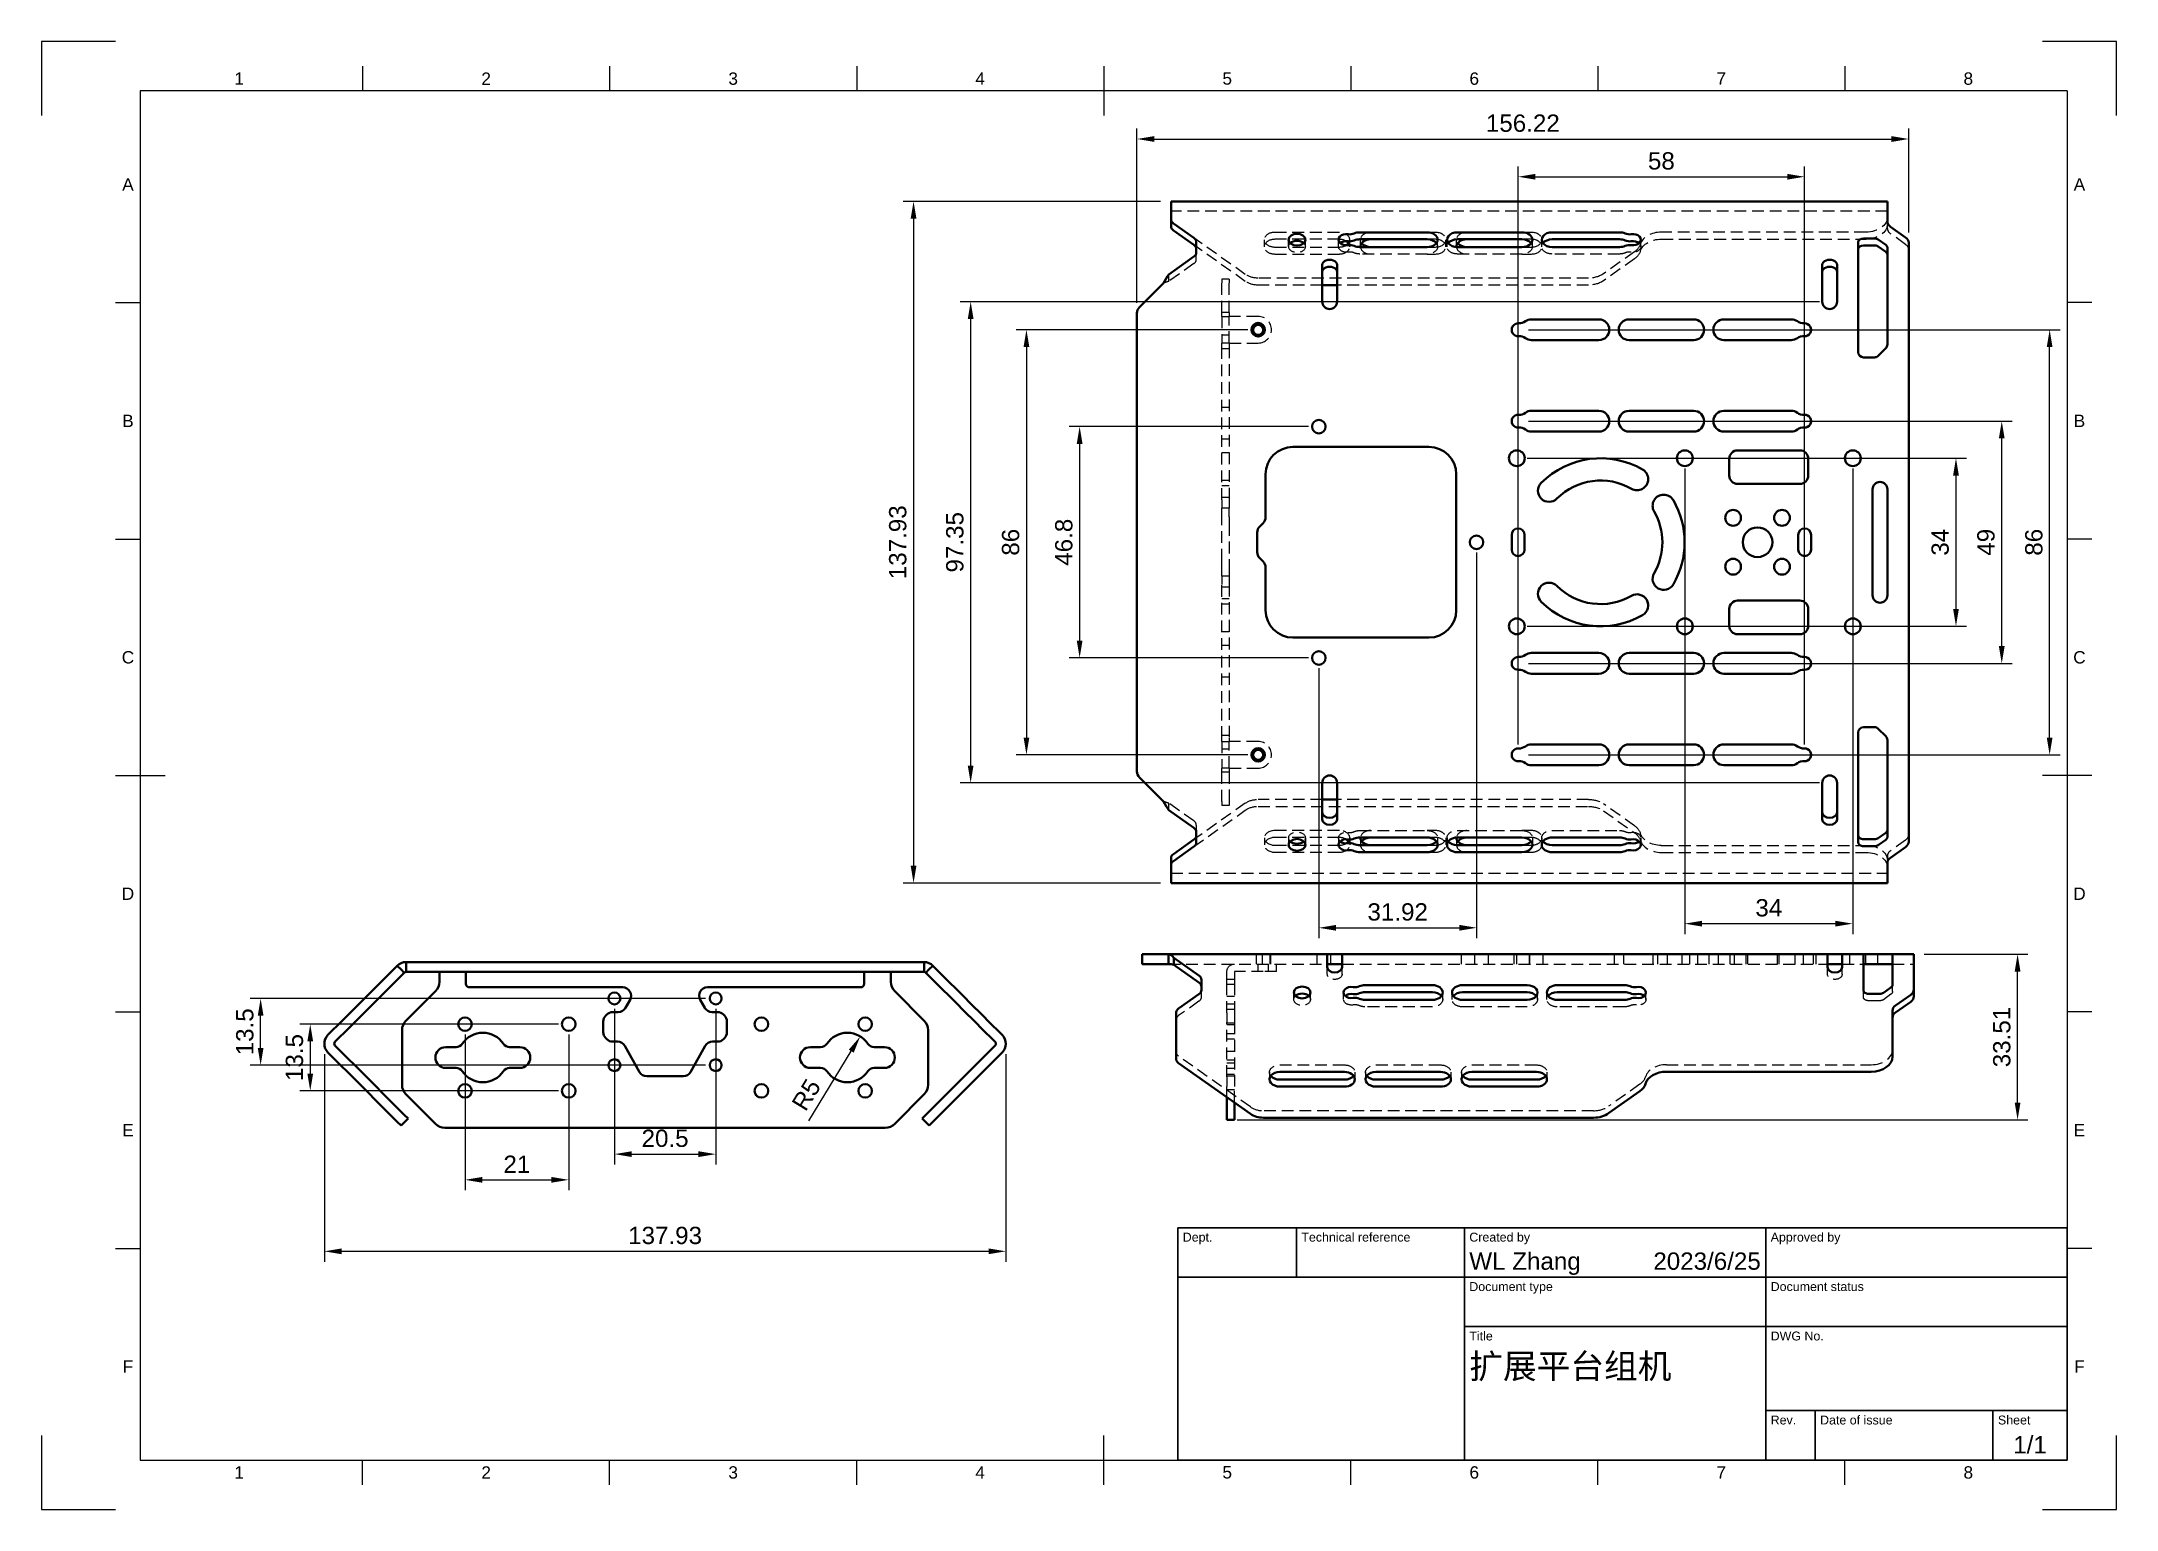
# Model space of a CAD drawing. Header units: millimetres. Extents: x 0 to 420, y 0 to 297.
import ezdxf
from ezdxf.enums import TextEntityAlignment as Align

# ---------------------------------------------------------------- set-up
doc = ezdxf.new("R2010")
doc.units = ezdxf.units.MM
doc.header["$LTSCALE"] = 0.75
doc.linetypes.add('HIDDEN2', pattern=[4.7625, 3.175, -1.5875])
for name, color, linetype, lineweight in [('BORDER', 7, 'Continuous', 25), ('FD_Dimensions', 7, 'Continuous', 25), ('Hidden', 7, 'HIDDEN2', 25), ('TITLEBLOCK', 7, 'Continuous', 35), ('Visible', 7, 'Continuous', 50)]:
    doc.layers.add(name, color=color, linetype=linetype, lineweight=lineweight)
doc.styles.add('FusionTitle', font='arial.ttf')
doc.styles.get("Standard").update_dxf_attribs({"font": 'arial.ttf'})
doc.dimstyles.new('Dim-ISO-25', dxfattribs={"dimtxt": 3.5, "dimasz": 3.5, "dimexe": 2.1, "dimexo": 2.1, "dimgap": 1.4, "dimtad": 1, "dimzin": 12, "dimdsep": 46, "dimtxsty": 'Standard', "dimcen": 0, "dimazin": 3, "dimtp": 0.1, "dimtm": 0.1, "dimtfac": 0.714286, "dimtmove": 0, "dimatfit": 3, "dimfxl": 1, "dimtzin": 12, "dimarcsym": 0})

msp = doc.modelspace()

# ---------------------------------------------------------------- blocks, each defined once
blk = doc.blocks.new('ISO_A3_SHEET')
at = {"layer": 'BORDER'}
for p, q in [((65, 292), (65, 287)), ((115, 292), (115, 287)), ((165, 292), (165, 287)), ((215, 292), (215, 282)), ((265, 292), (265, 287)), ((315, 292), (315, 287)), ((365, 292), (365, 287)), ((410, 287), (20, 287)), ((20, 287), (20, 10)), ((410, 287), (410, 10)), ((15, 244.16666), (20, 244.16666)), ((415, 244.16666), (410, 244.16666)), ((15, 196.33333), (20, 196.33333)), ((415, 196.33333), (410, 196.33333)), ((15, 148.5), (25, 148.5)), ((415, 148.5), (405, 148.5)), ((15, 100.66667), (20, 100.66667)), ((415, 100.66667), (410, 100.66667)), ((15, 52.83334), (20, 52.83334)), ((415, 52.83334), (410, 52.83334)), ((215, 5), (215, 15)), ((20, 10), (410, 10)), ((65, 5), (65, 10)), ((115, 5), (115, 10)), ((165, 5), (165, 10)), ((265, 5), (265, 10)), ((315, 5), (315, 10)), ((365, 5), (365, 10))]:
    blk.add_line(p, q, dxfattribs=at)
at = {"layer": 'Defpoints'}
for p, q in [((15, 297), (0, 297)), ((0, 297), (0, 282)), ((420, 297), (405, 297)), ((420, 282), (420, 297)), ((0, 15), (0, 0)), ((420, 0), (420, 15)), ((0, 0), (15, 0)), ((405, 0), (420, 0))]:
    blk.add_line(p, q, dxfattribs=at)
at = {"layer": 'BORDER', "style": 'FusionTitle'}
for s, p in [('1', (40, 289.5)), ('2', (90, 289.5)), ('3', (140, 289.5)), ('4', (190, 289.5)), ('5', (240, 289.5)), ('6', (290, 289.5)), ('7', (340, 289.5)), ('8', (390, 289.5)), ('A', (17.5, 268.08333)), ('A', (412.5, 268.08333)), ('B', (17.5, 220.25)), ('B', (412.5, 220.25)), ('C', (17.5, 172.41667)), ('C', (412.5, 172.41667)), ('D', (17.5, 124.58334)), ('D', (412.5, 124.58334)), ('E', (17.5, 76.75001)), ('E', (412.5, 76.75001)), ('F', (17.5, 28.91668)), ('F', (412.5, 28.91668)), ('1', (40, 7.5)), ('2', (90, 7.5)), ('3', (140, 7.5)), ('4', (190, 7.5)), ('5', (240, 7.5)), ('6', (290, 7.5)), ('7', (340, 7.5)), ('8', (390, 7.5))]:
    blk.add_text(s, height=2.5, dxfattribs=at).set_placement(p, align=Align.MIDDLE)
blk = doc.blocks.new('ISO_TITLEBLOCK')
at = {"layer": 'TITLEBLOCK'}
for p, q in [((0, 47), (-180, 47)), ((-180, 47), (-180, 0)), ((-156, 37), (-156, 47)), ((-122, 0), (-122, 47)), ((-61, 0), (-61, 47)), ((0, 0), (0, 47)), ((-180, 37), (0, 37)), ((-122, 27), (0, 27)), ((-61, 10), (0, 10)), ((-51, 0), (-51, 10)), ((-15, 0), (-15, 10)), ((-180, 0), (0, 0))]:
    blk.add_line(p, q, dxfattribs=at)
at = {"layer": 'TITLEBLOCK', "style": 'FusionTitle'}
for s, p in [('Dept.', (-179, 46)), ('Technical reference', (-155, 46)), ('Created by', (-121, 46)), ('Approved by', (-60, 46)), ('Document type', (-121, 36)), ('Document status', (-60, 36)), ('Title', (-121, 26)), ('DWG No.', (-60, 26)), ('Rev.', (-60, 9)), ('Date of issue', (-50, 9)), ('Sheet', (-14, 9))]:
    blk.add_text(s, height=1.8, dxfattribs=at).set_placement(p, align=Align.TOP_LEFT)
for tag, height, p in [('DEPT', 3.5, (-179, 42)), ('TECHNICAL_REFERENCE', 3.5, (-155, 42)), ('CREATED_BY', 3.5, (-121, 42)), ('APPROVED_BY', 3.5, (-60, 42)), ('DOCUMENT_TYPE', 3.5, (-121, 32)), ('DOCUMENT_STATUS', 3.5, (-60, 32)), ('TITLE_1', 5, (-121, 21.5)), ('TITLE_2', 5, (-121, 14)), ('TITLE_3', 5, (-121, 6.5)), ('DATE_OF_ISSUE', 3.5, (-50, 5))]:
    blk.add_attdef(tag, text='', height=height, dxfattribs=at).set_placement(p, align=Align.TOP_LEFT)
for tag, p in [('CREATED_DATE', (-62, 42)), ('APPROVED_DATE', (-0.99, 42))]:
    blk.add_attdef(tag, text='', height=3.5, dxfattribs=at).set_placement(p, align=Align.TOP_RIGHT)
for tag, height, p in [('DRAWING_NUMBER', 5, (-30.5, 19.75)), ('REV', 3.5, (-56, 4.85)), ('SHEET', 3.5, (-7.5, 4.85))]:
    blk.add_attdef(tag, text='', height=height, dxfattribs=at).set_placement(p, align=Align.TOP_CENTER)
blk = doc.blocks.new('*D24')
at = {"layer": 'Defpoints', "color": 0, "transparency": 16777216}
for p in [(228.626372, 264.650913), (176.512818, 126.723804), (228.626372, 126.723804)]:
    blk.add_point(p, dxfattribs=at)
at = {"layer": 'FD_Dimensions', "color": 0, "lineweight": -2, "transparency": 16777216}
for p, q in [((226.526372, 264.650913), (174.412818, 264.650913)), ((176.512818, 261.150913), (176.512818, 130.223804)), ((226.526372, 126.723804), (174.412818, 126.723804))]:
    blk.add_line(p, q, dxfattribs=at)
at = {"layer": 'FD_Dimensions', "color": 0, "transparency": 16777216}
for points in [[(175.929485, 261.150913), (177.096152, 261.150913), (176.512818, 264.650913)], [(175.929485, 130.223804), (177.096152, 130.223804), (176.512818, 126.723804)]]:
    blk.add_solid(points, dxfattribs=at)
at = {"layer": 'FD_Dimensions', "color": 0, "transparency": 16777216, "insert": (173.324619, 195.687359), "char_height": 3.5, "attachment_point": 5, "rotation": 90}
blk.add_mtext('137.93', dxfattribs=at)
blk = doc.blocks.new('*D25')
at = {"layer": 'Defpoints', "color": 0, "transparency": 16777216}
for p in [(377.946973, 277.274253), (377.946973, 256.274253), (221.726372, 242.055786)]:
    blk.add_point(p, dxfattribs=at)
at = {"layer": 'FD_Dimensions', "color": 0, "lineweight": -2, "transparency": 16777216}
for p, q in [((221.726372, 244.155786), (221.726372, 279.374253)), ((225.226372, 277.274253), (374.446973, 277.274253)), ((377.946973, 258.374253), (377.946973, 279.374253))]:
    blk.add_line(p, q, dxfattribs=at)
at = {"layer": 'FD_Dimensions', "color": 0, "transparency": 16777216}
for points in [[(225.226372, 277.857587), (225.226372, 276.69092), (221.726372, 277.274253)], [(374.446973, 277.857587), (374.446973, 276.69092), (377.946973, 277.274253)]]:
    blk.add_solid(points, dxfattribs=at)
at = {"layer": 'FD_Dimensions', "color": 0, "transparency": 16777216, "insert": (299.836673, 280.461259), "char_height": 3.5, "attachment_point": 5}
blk.add_mtext('156.22', dxfattribs=at)
blk = doc.blocks.new('*D26')
at = {"layer": 'Defpoints', "color": 0, "transparency": 16777216}
for p in [(356.879305, 269.639539), (298.879305, 152.687359), (356.879305, 152.687359)]:
    blk.add_point(p, dxfattribs=at)
at = {"layer": 'FD_Dimensions', "color": 0, "lineweight": -2, "transparency": 16777216}
for p, q in [((298.879305, 154.787359), (298.879305, 271.739539)), ((302.379305, 269.639539), (353.379305, 269.639539)), ((356.879305, 154.787359), (356.879305, 271.739539))]:
    blk.add_line(p, q, dxfattribs=at)
at = {"layer": 'FD_Dimensions', "color": 0, "transparency": 16777216}
for points in [[(302.379305, 270.222873), (302.379305, 269.056206), (298.879305, 269.639539)], [(353.379305, 270.222873), (353.379305, 269.056206), (356.879305, 269.639539)]]:
    blk.add_solid(points, dxfattribs=at)
at = {"layer": 'FD_Dimensions', "color": 0, "transparency": 16777216, "insert": (327.879305, 272.826545), "char_height": 3.5, "attachment_point": 5}
blk.add_mtext('58', dxfattribs=at)
blk = doc.blocks.new('*D27')
at = {"layer": 'Defpoints', "color": 0, "transparency": 16777216}
for p in [(298.879305, 238.687359), (406.469094, 238.687359), (298.879305, 152.687359)]:
    blk.add_point(p, dxfattribs=at)
at = {"layer": 'FD_Dimensions', "color": 0, "lineweight": -2, "transparency": 16777216}
for p, q in [((300.979305, 238.687359), (408.569094, 238.687359)), ((406.469094, 156.187359), (406.469094, 235.187359)), ((300.979305, 152.687359), (408.569094, 152.687359))]:
    blk.add_line(p, q, dxfattribs=at)
at = {"layer": 'FD_Dimensions', "color": 0, "transparency": 16777216}
for points in [[(405.885761, 235.187359), (407.052428, 235.187359), (406.469094, 238.687359)], [(405.885761, 156.187359), (407.052428, 156.187359), (406.469094, 152.687359)]]:
    blk.add_solid(points, dxfattribs=at)
at = {"layer": 'FD_Dimensions', "color": 0, "transparency": 16777216, "insert": (403.282089, 195.687359), "char_height": 3.5, "attachment_point": 5, "rotation": 90}
blk.add_mtext('86', dxfattribs=at)
blk = doc.blocks.new('*D28')
at = {"layer": 'Defpoints', "color": 0, "transparency": 16777216}
for p in [(298.879305, 220.187359), (396.773877, 220.187359), (298.879305, 171.187359)]:
    blk.add_point(p, dxfattribs=at)
at = {"layer": 'FD_Dimensions', "color": 0, "lineweight": -2, "transparency": 16777216}
for p, q in [((300.979305, 220.187359), (398.873877, 220.187359)), ((396.773877, 174.687359), (396.773877, 216.687359)), ((300.979305, 171.187359), (398.873877, 171.187359))]:
    blk.add_line(p, q, dxfattribs=at)
at = {"layer": 'FD_Dimensions', "color": 0, "transparency": 16777216}
for points in [[(396.190543, 216.687359), (397.35721, 216.687359), (396.773877, 220.187359)], [(396.190543, 174.687359), (397.35721, 174.687359), (396.773877, 171.187359)]]:
    blk.add_solid(points, dxfattribs=at)
at = {"layer": 'FD_Dimensions', "color": 0, "transparency": 16777216, "insert": (393.586871, 195.687359), "char_height": 3.5, "attachment_point": 5, "rotation": 90}
blk.add_mtext('49', dxfattribs=at)
blk = doc.blocks.new('*D29')
at = {"layer": 'Defpoints', "color": 0, "transparency": 16777216}
for p in [(332.620985, 212.687359), (366.620985, 212.687359), (366.620985, 118.523371)]:
    blk.add_point(p, dxfattribs=at)
at = {"layer": 'FD_Dimensions', "color": 0, "lineweight": -2, "transparency": 16777216}
for p, q in [((332.620985, 210.587359), (332.620985, 116.423371)), ((366.620985, 210.587359), (366.620985, 116.423371)), ((336.120985, 118.523371), (363.120985, 118.523371))]:
    blk.add_line(p, q, dxfattribs=at)
at = {"layer": 'FD_Dimensions', "color": 0, "transparency": 16777216}
for points in [[(336.120985, 119.106704), (336.120985, 117.940038), (332.620985, 118.523371)], [(363.120985, 119.106704), (363.120985, 117.940038), (366.620985, 118.523371)]]:
    blk.add_solid(points, dxfattribs=at)
at = {"layer": 'FD_Dimensions', "color": 0, "transparency": 16777216, "insert": (349.620985, 121.71157), "char_height": 3.5, "attachment_point": 5}
blk.add_mtext('34', dxfattribs=at)
blk = doc.blocks.new('*D30')
at = {"layer": 'Defpoints', "color": 0, "transparency": 16777216}
for p in [(298.620985, 212.687359), (298.620985, 178.687359), (387.508864, 178.687359)]:
    blk.add_point(p, dxfattribs=at)
at = {"layer": 'FD_Dimensions', "color": 0, "lineweight": -2, "transparency": 16777216}
for p, q in [((300.720985, 212.687359), (389.608864, 212.687359)), ((387.508864, 209.187359), (387.508864, 182.187359)), ((300.720985, 178.687359), (389.608864, 178.687359))]:
    blk.add_line(p, q, dxfattribs=at)
at = {"layer": 'FD_Dimensions', "color": 0, "transparency": 16777216}
for points in [[(386.925531, 209.187359), (388.092198, 209.187359), (387.508864, 212.687359)], [(386.925531, 182.187359), (388.092198, 182.187359), (387.508864, 178.687359)]]:
    blk.add_solid(points, dxfattribs=at)
at = {"layer": 'FD_Dimensions', "color": 0, "transparency": 16777216, "insert": (384.320665, 195.687359), "char_height": 3.5, "attachment_point": 5, "rotation": 90}
blk.add_mtext('34', dxfattribs=at)
blk = doc.blocks.new('*D31')
at = {"layer": 'Defpoints', "color": 0, "transparency": 16777216}
for p in [(378.981955, 112.343084), (399.981955, 112.343084), (239.944596, 78.833084)]:
    blk.add_point(p, dxfattribs=at)
at = {"layer": 'FD_Dimensions', "color": 0, "lineweight": -2, "transparency": 16777216}
for p, q in [((381.081955, 112.343084), (402.081955, 112.343084)), ((399.981955, 82.333084), (399.981955, 108.843084)), ((242.044596, 78.833084), (402.081955, 78.833084))]:
    blk.add_line(p, q, dxfattribs=at)
at = {"layer": 'FD_Dimensions', "color": 0, "transparency": 16777216}
for points in [[(399.398621, 108.843084), (400.565288, 108.843084), (399.981955, 112.343084)], [(399.398621, 82.333084), (400.565288, 82.333084), (399.981955, 78.833084)]]:
    blk.add_solid(points, dxfattribs=at)
at = {"layer": 'FD_Dimensions', "color": 0, "transparency": 16777216, "insert": (396.793755, 95.588084), "char_height": 3.5, "attachment_point": 5, "rotation": 90}
blk.add_mtext('33.51', dxfattribs=at)
blk = doc.blocks.new('*D32')
at = {"layer": 'Defpoints', "color": 0, "transparency": 16777216}
for p in [(163.120917, 91.444306), (160.52052, 87.173716)]:
    blk.add_point(p, dxfattribs=at)
at = {"layer": 'FD_Dimensions', "color": 0, "lineweight": -2, "transparency": 16777216}
blk.add_line((155.322625, 78.637297), (163.901036, 92.725482), dxfattribs=at)
at = {"layer": 'FD_Dimensions', "color": 0, "transparency": 16777216}
blk.add_solid([(163.402801, 93.028862), (164.399272, 92.422103), (165.721314, 95.714895)], dxfattribs=at)
at = {"layer": 'FD_Dimensions', "color": 0, "transparency": 16777216, "insert": (154.80925, 83.908339), "char_height": 3.5, "attachment_point": 5, "rotation": 58.66244438}
blk.add_mtext('R5', dxfattribs=at)
blk = doc.blocks.new('*D33')
at = {"layer": 'Defpoints', "color": 0, "transparency": 16777216}
for p in [(115.970917, 103.394306), (136.470917, 103.394306), (136.470917, 71.894306)]:
    blk.add_point(p, dxfattribs=at)
at = {"layer": 'FD_Dimensions', "color": 0, "lineweight": -2, "transparency": 16777216}
for p, q in [((115.970917, 101.294306), (115.970917, 69.794306)), ((136.470917, 101.294306), (136.470917, 69.794306)), ((119.470917, 71.894306), (132.970917, 71.894306))]:
    blk.add_line(p, q, dxfattribs=at)
at = {"layer": 'FD_Dimensions', "color": 0, "transparency": 16777216}
for points in [[(119.470917, 72.477639), (119.470917, 71.310972), (115.970917, 71.894306)], [(132.970917, 72.477639), (132.970917, 71.310972), (136.470917, 71.894306)]]:
    blk.add_solid(points, dxfattribs=at)
at = {"layer": 'FD_Dimensions', "color": 0, "transparency": 16777216, "insert": (126.220917, 75.081311), "char_height": 3.5, "attachment_point": 5}
blk.add_mtext('20.5', dxfattribs=at)
blk = doc.blocks.new('*D34')
at = {"layer": 'Defpoints', "color": 0, "transparency": 16777216}
for p in [(44.357162, 103.394306), (136.470917, 103.394306), (136.470917, 89.894306)]:
    blk.add_point(p, dxfattribs=at)
at = {"layer": 'FD_Dimensions', "color": 0, "lineweight": -2, "transparency": 16777216}
for p, q in [((134.370917, 103.394306), (42.257162, 103.394306)), ((44.357162, 93.394306), (44.357162, 99.894306)), ((134.370917, 89.894306), (42.257162, 89.894306))]:
    blk.add_line(p, q, dxfattribs=at)
at = {"layer": 'FD_Dimensions', "color": 0, "transparency": 16777216}
for points in [[(43.773829, 99.894306), (44.940496, 99.894306), (44.357162, 103.394306)], [(43.773829, 93.394306), (44.940496, 93.394306), (44.357162, 89.894306)]]:
    blk.add_solid(points, dxfattribs=at)
at = {"layer": 'FD_Dimensions', "color": 0, "transparency": 16777216, "insert": (41.168963, 96.644306), "char_height": 3.5, "attachment_point": 5, "rotation": 90}
blk.add_mtext('13.5', dxfattribs=at)
blk = doc.blocks.new('*D35')
at = {"layer": 'Defpoints', "color": 0, "transparency": 16777216}
for p in [(85.720917, 98.194306), (106.720917, 98.194306), (106.720917, 66.694306)]:
    blk.add_point(p, dxfattribs=at)
at = {"layer": 'FD_Dimensions', "color": 0, "lineweight": -2, "transparency": 16777216}
for p, q in [((85.720917, 96.094306), (85.720917, 64.594306)), ((106.720917, 96.094306), (106.720917, 64.594306)), ((89.220917, 66.694306), (103.220917, 66.694306))]:
    blk.add_line(p, q, dxfattribs=at)
at = {"layer": 'FD_Dimensions', "color": 0, "transparency": 16777216}
for points in [[(89.220917, 67.277639), (89.220917, 66.110972), (85.720917, 66.694306)], [(103.220917, 67.277639), (103.220917, 66.110972), (106.720917, 66.694306)]]:
    blk.add_solid(points, dxfattribs=at)
at = {"layer": 'FD_Dimensions', "color": 0, "transparency": 16777216, "insert": (96.220917, 69.851468), "char_height": 3.5, "attachment_point": 5}
blk.add_mtext('21', dxfattribs=at)
blk = doc.blocks.new('*D36')
at = {"layer": 'Defpoints', "color": 0, "transparency": 16777216}
for p in [(106.720917, 98.194306), (54.399045, 84.694306), (106.720917, 84.694306)]:
    blk.add_point(p, dxfattribs=at)
at = {"layer": 'FD_Dimensions', "color": 0, "lineweight": -2, "transparency": 16777216}
for p, q in [((104.620917, 98.194306), (52.299045, 98.194306)), ((54.399045, 94.694306), (54.399045, 88.194306)), ((104.620917, 84.694306), (52.299045, 84.694306))]:
    blk.add_line(p, q, dxfattribs=at)
at = {"layer": 'FD_Dimensions', "color": 0, "transparency": 16777216}
for points in [[(53.815711, 94.694306), (54.982378, 94.694306), (54.399045, 98.194306)], [(53.815711, 88.194306), (54.982378, 88.194306), (54.399045, 84.694306)]]:
    blk.add_solid(points, dxfattribs=at)
at = {"layer": 'FD_Dimensions', "color": 0, "transparency": 16777216, "insert": (51.210845, 91.444306), "char_height": 3.5, "attachment_point": 5, "rotation": 90}
blk.add_mtext('13.5', dxfattribs=at)
blk = doc.blocks.new('*D37')
at = {"layer": 'Defpoints', "color": 0, "transparency": 16777216}
for p in [(57.257362, 94.230751), (195.184472, 94.230751), (195.184472, 52.230751)]:
    blk.add_point(p, dxfattribs=at)
at = {"layer": 'FD_Dimensions', "color": 0, "lineweight": -2, "transparency": 16777216}
for p, q in [((57.257362, 92.130751), (57.257362, 50.130751)), ((195.184472, 92.130751), (195.184472, 50.130751)), ((60.757362, 52.230751), (191.684472, 52.230751))]:
    blk.add_line(p, q, dxfattribs=at)
at = {"layer": 'FD_Dimensions', "color": 0, "transparency": 16777216}
for points in [[(60.757362, 52.814084), (60.757362, 51.647418), (57.257362, 52.230751)], [(191.684472, 52.814084), (191.684472, 51.647418), (195.184472, 52.230751)]]:
    blk.add_solid(points, dxfattribs=at)
at = {"layer": 'FD_Dimensions', "color": 0, "transparency": 16777216, "insert": (126.220917, 55.41895), "char_height": 3.5, "attachment_point": 5}
blk.add_mtext('137.93', dxfattribs=at)
blk = doc.blocks.new('*D38')
at = {"layer": 'Defpoints', "color": 0, "transparency": 16777216}
for p in [(246.267181, 238.687359), (199.361208, 152.687359), (246.267181, 152.687359)]:
    blk.add_point(p, dxfattribs=at)
at = {"layer": 'FD_Dimensions', "color": 0, "lineweight": -2, "transparency": 16777216}
for p, q in [((244.167181, 238.687359), (197.261208, 238.687359)), ((199.361208, 235.187359), (199.361208, 156.187359)), ((244.167181, 152.687359), (197.261208, 152.687359))]:
    blk.add_line(p, q, dxfattribs=at)
at = {"layer": 'FD_Dimensions', "color": 0, "transparency": 16777216}
for points in [[(198.777875, 235.187359), (199.944541, 235.187359), (199.361208, 238.687359)], [(198.777875, 156.187359), (199.944541, 156.187359), (199.361208, 152.687359)]]:
    blk.add_solid(points, dxfattribs=at)
at = {"layer": 'FD_Dimensions', "color": 0, "transparency": 16777216, "insert": (196.174203, 195.687359), "char_height": 3.5, "attachment_point": 5, "rotation": 90}
blk.add_mtext('86', dxfattribs=at)
blk = doc.blocks.new('*D39')
at = {"layer": 'Defpoints', "color": 0, "transparency": 16777216}
for p in [(258.547868, 219.087312), (210.127935, 172.287406), (258.547868, 172.287406)]:
    blk.add_point(p, dxfattribs=at)
at = {"layer": 'FD_Dimensions', "color": 0, "lineweight": -2, "transparency": 16777216}
for p, q in [((256.447868, 219.087312), (208.027935, 219.087312)), ((210.127935, 215.587312), (210.127935, 175.787406)), ((256.447868, 172.287406), (208.027935, 172.287406))]:
    blk.add_line(p, q, dxfattribs=at)
at = {"layer": 'FD_Dimensions', "color": 0, "transparency": 16777216}
for points in [[(209.544602, 215.587312), (210.711268, 215.587312), (210.127935, 219.087312)], [(209.544602, 175.787406), (210.711268, 175.787406), (210.127935, 172.287406)]]:
    blk.add_solid(points, dxfattribs=at)
at = {"layer": 'FD_Dimensions', "color": 0, "transparency": 16777216, "insert": (206.94093, 195.687359), "char_height": 3.5, "attachment_point": 5, "rotation": 90}
blk.add_mtext('46.8', dxfattribs=at)
blk = doc.blocks.new('*D40')
at = {"layer": 'Defpoints', "color": 0, "transparency": 16777216}
for p in [(290.464708, 195.687359), (258.547868, 172.287406), (290.464708, 117.690422)]:
    blk.add_point(p, dxfattribs=at)
at = {"layer": 'FD_Dimensions', "color": 0, "lineweight": -2, "transparency": 16777216}
for p, q in [((290.464708, 193.587359), (290.464708, 115.590422)), ((258.547868, 170.187406), (258.547868, 115.590422)), ((262.047868, 117.690422), (286.964708, 117.690422))]:
    blk.add_line(p, q, dxfattribs=at)
at = {"layer": 'FD_Dimensions', "color": 0, "transparency": 16777216}
for points in [[(262.047868, 118.273755), (262.047868, 117.107089), (258.547868, 117.690422)], [(286.964708, 118.273755), (286.964708, 117.107089), (290.464708, 117.690422)]]:
    blk.add_solid(points, dxfattribs=at)
at = {"layer": 'FD_Dimensions', "color": 0, "transparency": 16777216, "insert": (274.506288, 120.878621), "char_height": 3.5, "attachment_point": 5}
blk.add_mtext('31.92', dxfattribs=at)
blk = doc.blocks.new('*D41')
at = {"layer": 'Defpoints', "color": 0, "transparency": 16777216}
for p in [(361.952451, 244.364211), (188.069615, 147.010506), (361.952451, 147.010506)]:
    blk.add_point(p, dxfattribs=at)
at = {"layer": 'FD_Dimensions', "color": 0, "lineweight": -2, "transparency": 16777216}
for p, q in [((359.852451, 244.364211), (185.969615, 244.364211)), ((188.069615, 240.864211), (188.069615, 150.510506)), ((359.852451, 147.010506), (185.969615, 147.010506))]:
    blk.add_line(p, q, dxfattribs=at)
at = {"layer": 'FD_Dimensions', "color": 0, "transparency": 16777216}
for points in [[(187.486282, 240.864211), (188.652948, 240.864211), (188.069615, 244.364211)], [(187.486282, 150.510506), (188.652948, 150.510506), (188.069615, 147.010506)]]:
    blk.add_solid(points, dxfattribs=at)
at = {"layer": 'FD_Dimensions', "color": 0, "transparency": 16777216, "insert": (184.881416, 195.687359), "char_height": 3.5, "attachment_point": 5, "rotation": 90}
blk.add_mtext('97.35', dxfattribs=at)

# ---------------------------------------------------------------- dimensions: what is measured, and where the dimension line sits
at = {"layer": 'FD_Dimensions'}
for base, p1, p2, picture, middle in [((377.947, 277.274), (221.726, 242.056), (377.947, 256.274), '*D25', (299.837, 280.461)), ((290.465, 117.69), (258.548, 172.287), (290.465, 195.687), '*D40', (274.506, 120.879)), ((136.471, 71.894), (115.971, 103.394), (136.471, 103.394), '*D33', (126.221, 75.081)), ((106.721, 66.694), (85.721, 98.194), (106.721, 98.194), '*D35', (96.221, 69.851)), ((195.184, 52.231), (57.257, 94.231), (195.184, 94.231), '*D37', (126.221, 55.419))]:
    dim = msp.add_linear_dim(base=base, p1=p1, p2=p2, dimstyle='Dim-ISO-25', override={"dimlfac": 1, "dimclrd": 0, "dimclre": 0}, dxfattribs=at)
    dim.commit()
    dim.dimension.update_dxf_attribs({"geometry": picture, "text_midpoint": middle})
for p1, p2, distance, picture, middle in [((298.879, 152.687), (356.879, 152.687), 116.952, '*D26', (327.879, 272.827)), ((246.267, 238.687), (246.267, 152.687), -46.906, '*D38', (196.174, 195.687)), ((258.548, 219.087), (258.548, 172.287), -48.42, '*D39', (206.941, 195.687)), ((298.879, 171.187), (298.879, 220.187), -97.895, '*D28', (393.587, 195.687)), ((332.621, 212.687), (366.621, 212.687), -94.164, '*D29', (349.621, 121.712))]:
    dim = msp.add_aligned_dim(p1=p1, p2=p2, distance=distance, dimstyle='Dim-ISO-25', override={"dimlfac": 1, "dimclrd": 0, "dimclre": 0}, dxfattribs=at)
    dim.commit()
    dim.dimension.update_dxf_attribs({"geometry": picture, "text_midpoint": middle})
for base, p1, p2, picture, middle, dimtype in [((176.513, 126.724), (228.626, 264.651), (228.626, 126.724), '*D24', (176.513, 195.687), 160), ((406.469, 238.687), (298.879, 152.687), (298.879, 238.687), '*D27', (406.469, 195.687), 161)]:
    dim = msp.add_linear_dim(base=base, p1=p1, p2=p2, angle=90, dimstyle='Dim-ISO-25', override={"dimlfac": 1}, dxfattribs=at)
    dim.commit()
    dim.dimension.update_dxf_attribs({"geometry": picture, "text_midpoint": middle, "dimtype": dimtype})
for base, p1, p2, picture, middle in [((188.07, 147.011), (361.952, 244.364), (361.952, 147.011), '*D41', (184.881, 195.687)), ((387.509, 178.687), (298.621, 212.687), (298.621, 178.687), '*D30', (384.321, 195.687)), ((399.982, 112.343), (239.945, 78.833), (378.982, 112.343), '*D31', (396.794, 95.588)), ((44.357, 103.394), (136.471, 89.894), (136.471, 103.394), '*D34', (41.169, 96.644)), ((54.399, 84.694), (106.721, 98.194), (106.721, 84.694), '*D36', (51.211, 91.444))]:
    dim = msp.add_linear_dim(base=base, p1=p1, p2=p2, angle=90, dimstyle='Dim-ISO-25', override={"dimlfac": 1, "dimclrd": 0, "dimclre": 0}, dxfattribs=at)
    dim.commit()
    dim.dimension.update_dxf_attribs({"geometry": picture, "text_midpoint": middle})
dim = msp.add_radius_dim(center=(163.121, 91.444), mpoint=(160.521, 87.174), dimstyle='Dim-ISO-25', override={"dimlfac": 1, "dimse1": 1, "dimclrd": 0, "dimclre": 0}, dxfattribs=at)
dim.commit()
dim.dimension.update_dxf_attribs({"geometry": '*D32', "text_midpoint": (157.525, 82.255), "dimtype": 164})

# ---------------------------------------------------------------- linework, layer by layer
at = {"layer": 'Hidden'}
for p, q in [((373.627, 262.651), (228.626, 262.651)), ((373.627, 259.18), (373.627, 260.594)), ((243.666, 249.893), (233.252, 257.257)), ((247.523, 255.493), (247.523, 256.907)), ((262.703, 258.392), (249.623, 258.392)), ((262.703, 256.978), (249.623, 256.978)), ((252.437, 255.493), (252.437, 256.907)), ((255.817, 255.493), (255.817, 256.907)), ((262.527, 255.493), (262.527, 256.907)), ((264.803, 255.493), (264.803, 256.907)), ((266.963, 255.493), (266.963, 256.907)), ((282.143, 258.392), (280.487, 258.392)), ((282.143, 256.978), (280.487, 256.978)), ((282.587, 255.493), (282.587, 256.907)), ((284.243, 255.493), (284.243, 256.907)), ((284.487, 255.493), (284.487, 256.907)), ((286.403, 255.493), (286.403, 256.907)), ((301.583, 258.392), (299.667, 258.392)), ((301.583, 256.978), (299.667, 256.978)), ((301.767, 255.493), (301.767, 256.907)), ((303.667, 255.493), (303.667, 256.907)), ((303.683, 255.493), (303.683, 256.907)), ((323.727, 255.493), (323.727, 256.907)), ((369.307, 258.434), (327.867, 258.434)), ((327.867, 257.02), (369.307, 257.02)), ((377.314, 255.94), (374.26, 258.1)), ((233.252, 252.066), (228.182, 248.481)), ((243.666, 248.479), (233.252, 255.843)), ((233.747, 252.911), (233.747, 254.325)), ((249.623, 255.422), (262.703, 255.422)), ((249.623, 254.008), (262.703, 254.008)), ((280.487, 254.008), (266.837, 254.008)), ((280.487, 255.422), (282.143, 255.422)), ((280.487, 254.008), (282.143, 254.008)), ((299.667, 254.008), (286.587, 254.008)), ((299.667, 255.422), (301.583, 255.422)), ((299.667, 254.008), (301.583, 254.008)), ((319.417, 254.008), (305.767, 254.008)), ((322.466, 254.474), (316.172, 250.023)), ((322.466, 253.059), (316.172, 248.609)), ((228.182, 249.103), (228.182, 249.895)), ((228.182, 248.481), (228.182, 249.103)), ((240.41, 248.936), (238.91, 248.936)), ((238.91, 248.936), (238.91, 248.148)), ((238.91, 242.165), (238.91, 248.148)), ((240.41, 248.936), (240.41, 248.148)), ((240.41, 242.165), (240.41, 248.148)), ((313.118, 249.129), (246.276, 249.129)), ((259.226, 247.715), (246.276, 247.715)), ((313.118, 247.715), (262.226, 247.715)), ((240.41, 242.187), (238.91, 242.187)), ((238.91, 241.377), (238.91, 242.165)), ((238.91, 241.377), (240.42, 241.377)), ((238.91, 241.377), (238.91, 235.997)), ((240.41, 242.165), (240.41, 241.377)), ((240.41, 235.997), (240.41, 241.377)), ((246.267, 241.377), (240.42, 241.377)), ((240.41, 237.562), (238.91, 237.562)), ((240.42, 235.997), (238.91, 235.997)), ((238.91, 235.307), (238.91, 235.997)), ((238.91, 204.258), (238.91, 235.307)), ((240.41, 235.997), (240.41, 235.307)), ((240.41, 235.307), (240.41, 204.258)), ((240.42, 235.997), (246.267, 235.997)), ((240.41, 234.812), (238.91, 234.812)), ((240.41, 222.987), (238.91, 222.987)), ((240.41, 216.562), (238.91, 216.562)), ((240.41, 213.812), (238.91, 213.812)), ((240.41, 208.189), (238.91, 208.189)), ((240.41, 207.137), (238.91, 207.137)), ((240.41, 204.737), (238.91, 204.737)), ((238.91, 204.258), (238.91, 202.568)), ((238.91, 200.857), (238.91, 202.568)), ((240.41, 202.568), (238.91, 202.568)), ((240.41, 204.258), (240.41, 202.568)), ((240.41, 200.857), (240.41, 202.568)), ((238.91, 199.383), (238.91, 200.857)), ((238.91, 191.992), (238.91, 199.383)), ((240.41, 200.857), (240.41, 199.383)), ((240.41, 199.383), (240.41, 191.992)), ((238.91, 190.518), (238.91, 191.992)), ((238.91, 188.807), (238.91, 190.518)), ((240.41, 191.992), (240.41, 190.518)), ((240.41, 190.518), (240.41, 188.807)), ((238.91, 188.807), (238.91, 187.117)), ((240.41, 188.807), (238.91, 188.807)), ((238.91, 156.067), (238.91, 187.117)), ((240.41, 186.637), (238.91, 186.637)), ((240.41, 188.807), (240.41, 187.117)), ((240.41, 187.117), (240.41, 156.067)), ((240.41, 184.237), (238.91, 184.237)), ((240.41, 183.186), (238.91, 183.186)), ((240.41, 177.562), (238.91, 177.562)), ((240.41, 174.812), (238.91, 174.812)), ((240.41, 168.387), (238.91, 168.387)), ((240.41, 156.562), (238.91, 156.562)), ((238.91, 155.377), (238.91, 156.067)), ((240.41, 156.067), (240.41, 155.377)), ((238.91, 155.377), (240.42, 155.377)), ((238.91, 155.377), (238.91, 149.997)), ((240.41, 153.812), (238.91, 153.812)), ((240.41, 149.997), (240.41, 155.377)), ((246.267, 155.377), (240.42, 155.377)), ((240.42, 149.997), (238.91, 149.997)), ((238.91, 149.209), (238.91, 149.997)), ((238.91, 143.226), (238.91, 149.209)), ((240.41, 149.187), (238.91, 149.187)), ((240.41, 149.997), (240.41, 149.209)), ((240.41, 149.209), (240.41, 143.226)), ((240.42, 149.997), (246.267, 149.997)), ((228.182, 142.272), (228.182, 142.894)), ((233.252, 139.308), (228.182, 142.894)), ((243.666, 142.896), (233.252, 135.532)), ((238.91, 143.226), (238.91, 142.438)), ((240.41, 143.226), (240.41, 142.438)), ((259.226, 143.66), (246.276, 143.66)), ((313.118, 143.66), (262.226, 143.66)), ((228.182, 141.48), (228.182, 142.272)), ((233.252, 134.118), (243.666, 141.482)), ((240.41, 142.438), (238.91, 142.438)), ((246.276, 142.246), (313.118, 142.246)), ((322.466, 138.315), (316.172, 142.766)), ((316.172, 141.351), (322.466, 136.901)), ((233.747, 138.463), (233.747, 137.049)), ((247.523, 135.882), (247.523, 134.468)), ((262.703, 137.367), (249.623, 137.367)), ((262.703, 135.953), (249.623, 135.953)), ((252.437, 135.882), (252.437, 134.468)), ((255.817, 135.882), (255.817, 134.468)), ((262.527, 135.882), (262.527, 134.468)), ((264.803, 135.882), (264.803, 134.468)), ((266.837, 137.367), (280.487, 137.367)), ((266.963, 135.882), (266.963, 134.468)), ((282.143, 137.367), (280.487, 137.367)), ((282.143, 135.953), (280.487, 135.953)), ((282.587, 135.882), (282.587, 134.468)), ((284.243, 135.882), (284.243, 134.468)), ((284.487, 135.882), (284.487, 134.468)), ((286.403, 135.882), (286.403, 134.468)), ((286.587, 137.367), (299.667, 137.367)), ((301.583, 137.367), (299.667, 137.367)), ((301.583, 135.953), (299.667, 135.953)), ((301.767, 135.882), (301.767, 134.468)), ((303.667, 135.882), (303.667, 134.468)), ((303.683, 135.882), (303.683, 134.468)), ((305.767, 137.367), (319.417, 137.367)), ((323.727, 135.882), (323.727, 134.468)), ((377.314, 135.435), (374.26, 133.275)), ((249.623, 134.397), (262.703, 134.397)), ((249.623, 132.983), (262.703, 132.983)), ((280.487, 134.397), (282.143, 134.397)), ((280.487, 132.983), (282.143, 132.983)), ((299.667, 134.397), (301.583, 134.397)), ((299.667, 132.983), (301.583, 132.983)), ((327.867, 134.355), (369.307, 134.355)), ((327.867, 132.94), (369.307, 132.94)), ((373.627, 132.195), (373.627, 130.78)), ((228.626, 128.724), (373.627, 128.724))]:
    msp.add_line(p, q, dxfattribs=at)
at = {"layer": 'Hidden', "extrusion": (0, 1, 0)}
for p, q in [((228.133, 110.343), (260.261, 110.343)), ((245.933, 110.343), (245.933, 112.343)), ((246.277, 108.843), (246.277, 110.343)), ((247.116, 110.343), (247.116, 112.343)), ((248.327, 108.843), (248.327, 110.343)), ((248.671, 110.343), (248.671, 112.343)), ((248.806, 110.343), (248.806, 112.343)), ((249.992, 108.843), (249.992, 110.343)), ((258.214, 110.343), (258.214, 112.343)), ((260.261, 108.302), (260.261, 109.716)), ((260.952, 110.343), (260.952, 112.343)), ((263.261, 110.343), (361.487, 110.343)), ((263.261, 108.302), (263.261, 109.716)), ((287.394, 110.343), (287.394, 112.343)), ((290.131, 110.343), (290.131, 112.343)), ((292.869, 110.343), (292.869, 112.343)), ((298.056, 110.343), (298.056, 112.343)), ((298.614, 110.343), (298.614, 112.343)), ((301.214, 110.343), (301.214, 112.343)), ((301.256, 110.343), (301.256, 112.343)), ((303.934, 110.343), (303.934, 112.343)), ((318.374, 110.343), (318.374, 112.343)), ((320.274, 110.343), (320.274, 112.343)), ((326.239, 110.343), (326.239, 112.343)), ((327.138, 110.343), (327.138, 112.343)), ((329.114, 110.343), (329.114, 112.343)), ((332.056, 110.343), (332.056, 112.343)), ((333.614, 110.343), (333.614, 112.343)), ((335.256, 110.343), (335.256, 112.343)), ((337.554, 110.343), (337.554, 112.343)), ((339.454, 110.343), (339.454, 112.343)), ((341.83, 110.343), (341.83, 112.343)), ((342.656, 110.343), (342.656, 112.343)), ((345.03, 110.343), (345.03, 112.343)), ((345.379, 110.343), (345.379, 112.343)), ((351.379, 110.343), (351.379, 112.343)), ((351.729, 110.343), (351.729, 112.343)), ((354.929, 110.343), (354.929, 112.343)), ((356.614, 110.343), (356.614, 112.343)), ((358.656, 110.343), (358.656, 112.343)), ((359.214, 110.343), (359.214, 112.343)), ((361.487, 108.302), (361.487, 109.716)), ((364.487, 110.343), (368.762, 110.343)), ((364.487, 108.302), (364.487, 109.716)), ((366.056, 110.343), (366.056, 112.343)), ((369.256, 110.343), (369.256, 112.343)), ((371.662, 110.343), (371.662, 112.343)), ((374.662, 110.343), (378.982, 110.343)), ((234.782, 103.68), (234.782, 105.094)), ((239.945, 108.347), (239.945, 108.833)), ((239.945, 106.445), (239.945, 108.347)), ((241.445, 107.233), (239.945, 107.233)), ((239.945, 100.462), (239.945, 106.445)), ((241.445, 106.183), (239.945, 106.183)), ((241.445, 108.833), (241.445, 108.347)), ((241.445, 108.347), (241.445, 106.445)), ((241.445, 106.445), (241.445, 100.462)), ((247.302, 108.843), (241.455, 108.843)), ((249.992, 108.843), (247.302, 108.843)), ((368.762, 103.686), (368.762, 105.101)), ((374.662, 104.766), (374.662, 106.181)), ((234.287, 102.835), (230.156, 99.914)), ((241.445, 103.783), (239.945, 103.783)), ((241.445, 102.224), (239.945, 102.224)), ((241.445, 101.158), (239.945, 101.158)), ((253.472, 103.185), (253.472, 104.599)), ((256.852, 103.185), (256.852, 104.599)), ((263.562, 103.185), (263.562, 104.599)), ((281.522, 101.7), (267.872, 101.7)), ((283.622, 103.185), (283.622, 104.599)), ((285.522, 103.185), (285.522, 104.599)), ((300.702, 101.7), (287.622, 101.7)), ((302.802, 103.185), (302.802, 104.599)), ((304.702, 103.185), (304.702, 104.599)), ((320.452, 101.7), (306.802, 101.7)), ((324.762, 103.185), (324.762, 104.599)), ((372.055, 102.923), (369.842, 102.923)), ((374.346, 104.226), (372.818, 103.146)), ((239.945, 100.462), (239.945, 98.56)), ((239.945, 87.506), (239.945, 98.56)), ((241.445, 98.408), (239.945, 98.408)), ((241.445, 98.033), (239.945, 98.033)), ((241.445, 100.462), (241.445, 98.56)), ((241.445, 98.56), (241.445, 87.506)), ((241.445, 96.242), (239.945, 96.242)), ((241.445, 95.133), (239.945, 95.133)), ((241.445, 92.683), (239.945, 92.683)), ((244.701, 81.44), (230.156, 91.725)), ((241.445, 90.933), (239.945, 90.933)), ((241.445, 90.283), (239.945, 90.283)), ((241.445, 89.233), (239.945, 89.233)), ((248.558, 88.454), (248.558, 87.04)), ((250.658, 89.939), (263.738, 89.939)), ((265.838, 88.454), (265.838, 87.04)), ((267.998, 88.454), (267.998, 87.04)), ((270.098, 89.939), (283.178, 89.939)), ((285.278, 88.454), (285.278, 87.04)), ((287.438, 88.454), (287.438, 87.04)), ((289.538, 89.939), (302.618, 89.939)), ((304.718, 88.454), (304.718, 87.04)), ((328.902, 89.982), (370.342, 89.982)), ((241.445, 88.033), (239.945, 88.033)), ((241.445, 87.658), (239.945, 87.658)), ((239.945, 87.506), (239.945, 85.604)), ((239.945, 83.39), (239.945, 85.604)), ((241.445, 84.908), (239.945, 84.908)), ((241.445, 87.506), (241.445, 85.604)), ((241.445, 82.329), (241.445, 85.604)), ((323.501, 86.021), (317.207, 81.571)), ((314.153, 80.676), (247.311, 80.676))]:
    msp.add_line(p, q, dxfattribs=at)
at = {"layer": 'Hidden'}
for centre, radius, start, end in [((246.267, 238.687), 2.69, 270, 90), ((246.267, 152.687), 2.69, 270, 90), ((241.455, 108.833), 0.01, 90, 180)]:
    msp.add_arc(centre, radius, start, end, dxfattribs=at)
at = {"layer": 'Hidden', "extrusion": (1e-16, 0, -1)}
msp.add_arc((-241.455, 108.833), 1.51, 0, 90, dxfattribs=at)
at = {"layer": 'Hidden', "extrusion": (0, 0, -1)}
for centre, major_axis, start_param, end_param in [((369.307, 261.489), (-4.32, 0), 3.1415927, 4.712389), ((327.867, 253.965), (-4.32, 0), 0.2067179, 1.5707963), ((369.307, 260.075), (-4.32, 0), 3.1415927, 4.712389), ((254.127, 255.493), (1.69, 0), -0.6331858, 3.7747785), ((264.127, 255.493), (1.6, 0), 1.355816, 3.8167242), ((266.837, 255.493), (2.1, 0), 1.5707963, 2.1292201), ((280.487, 255.493), (2.1, 0), -0.4963174, 1.5707963), ((286.587, 255.493), (2.1, 0), 1.5707963, 3.63791), ((299.667, 255.493), (-2.1, 0), 2.6452753, 4.712389), ((305.767, 255.493), (2.1, 0), 1.5707963, 3.63791), ((319.417, 255.493), (-2.1, 0), 4.1539652, 4.712389), ((322.127, 255.493), (-1.6, 0), 2.4664611, 4.9273693), ((319.411, 256.634), (-4.32, 0), 3.3483106, 3.9269908), ((319.411, 255.219), (-4.32, 0), 3.3483106, 3.9269908), ((246.276, 251.738), (3.69, 0), 1.5707963, 2.3561945), ((246.276, 250.324), (3.69, 0), 1.5707963, 2.3561945), ((313.118, 252.183), (-4.32, 0), 3.9269908, 4.712389), ((313.118, 250.769), (-4.32, 0), 3.9269908, 4.712389), ((246.276, 141.051), (-3.69, 0), 0.7853982, 1.5707963), ((313.118, 140.606), (4.32, 0), -1.5707963, -0.7853982), ((246.276, 139.637), (-3.69, 0), 0.7853982, 1.5707963), ((313.118, 139.191), (4.32, 0), -1.5707963, -0.7853982), ((254.127, 135.882), (-1.69, 0), -0.6331858, 3.7747785), ((264.127, 135.882), (1.6, 0), 2.4664611, 4.9273693), ((266.837, 135.882), (2.1, 0), 4.1539652, 4.712389), ((280.487, 135.882), (-2.1, 0), 1.5707963, 3.63791), ((286.587, 135.882), (2.1, 0), 2.6452753, 4.712389), ((299.667, 135.882), (-2.1, 0), 1.5707963, 3.63791), ((305.767, 135.882), (2.1, 0), 2.6452753, 4.712389), ((319.417, 135.882), (2.1, 0), -1.5707963, -1.0123726), ((322.127, 135.882), (1.6, 0), 4.4974087, 6.9583168), ((319.411, 136.155), (-4.32, 0), 2.3561945, 2.9348747), ((319.411, 134.741), (-4.32, 0), 2.3561945, 2.9348747), ((327.867, 137.409), (4.32, 0), 1.5707963, 2.9348747), ((369.307, 131.3), (4.32, 0), -1.5707963, 0), ((369.307, 129.886), (4.32, 0), -1.5707963, 0)]:
    msp.add_ellipse(centre, major_axis=major_axis, ratio=0.7071068, start_param=start_param, end_param=end_param, dxfattribs=at)
at = {"layer": 'Hidden'}
for centre, major_axis, start_param, end_param in [((249.623, 256.907), (2.1, 0), 1.5707963, 4.712389), ((249.623, 255.493), (2.1, 0), 1.5707963, 4.712389), ((262.703, 256.907), (-2.1, 0), 2.6452753, 4.712389), ((262.703, 255.493), (2.1, 0), 0.8653678, 1.5707963), ((269.063, 256.907), (2.1, 0), 1.5707963, 3.63791), ((282.143, 256.907), (2.1, 0), 4.712389, 7.8539816), ((282.143, 255.493), (2.1, 0), 4.712389, 7.8539816), ((288.503, 256.907), (2.1, 0), 1.5707963, 3.63791), ((301.583, 256.907), (2.1, 0), 4.712389, 7.8539816), ((301.583, 255.493), (2.1, 0), 4.712389, 7.8539816), ((327.867, 255.38), (-4.32, 0), -1.5707963, -0.2067179), ((375.787, 259.18), (-2.16, 0), 0, 0.7853982), ((232.057, 252.911), (1.69, 0), -0.7853982, 0), ((262.703, 255.493), (2.1, 0), 4.712389, 6.5107945), ((262.703, 256.907), (2.1, 0), 4.712389, 5.4178175), ((264.829, 253.22), (-1.69, 0), 4.1539652, 4.9273693), ((269.063, 255.493), (2.1, 0), 3.1892297, 4.712389), ((288.503, 255.493), (-2.1, 0), 0.0438926, 1.5707963), ((321.425, 253.22), (-1.69, 0), 4.4974087, 5.2708127), ((375.787, 254.86), (-2.16, 0), 3.1415927, 3.9269908), ((232.057, 138.463), (-1.69, 0), 3.1415927, 3.9269908), ((249.623, 135.882), (-2.1, 0), -1.5707963, 1.5707963), ((249.623, 134.468), (-2.1, 0), -1.5707963, 1.5707963), ((262.703, 135.882), (-2.1, 0), 2.9139835, 4.712389), ((262.703, 134.468), (2.1, 0), 0.8653678, 1.5707963), ((262.703, 134.468), (-2.1, 0), 1.5707963, 3.63791), ((262.703, 135.882), (2.1, 0), 4.712389, 5.4178175), ((264.829, 138.155), (-1.69, 0), 1.355816, 2.1292201), ((269.063, 134.468), (2.1, 0), 2.6452753, 4.712389), ((269.063, 135.882), (-2.1, 0), -1.5707963, -0.0476371), ((282.143, 135.882), (-2.1, 0), 1.5707963, 4.712389), ((282.143, 134.468), (-2.1, 0), 1.5707963, 4.712389), ((288.503, 134.468), (2.1, 0), 2.6452753, 4.712389), ((288.503, 135.882), (2.1, 0), 1.5707963, 3.0977001), ((301.583, 135.882), (-2.1, 0), 1.5707963, 4.712389), ((301.583, 134.468), (-2.1, 0), 1.5707963, 4.712389), ((321.425, 138.155), (-1.69, 0), 1.0123726, 1.7857767), ((327.867, 135.995), (4.32, 0), 3.3483106, 4.712389), ((375.787, 136.515), (2.16, 0), -0.7853982, 0), ((375.787, 132.195), (-2.16, 0), -0.7853982, 0), ((233.092, 103.68), (1.69, 0), -0.7853982, 0), ((265.864, 100.912), (1.69, 0), 1.0123726, 1.7857767), ((322.46, 100.912), (1.69, 0), 1.355816, 2.1292201), ((231.351, 99.069), (1.69, 0), 2.3561945, 3.1415927), ((231.351, 92.57), (-1.69, 0), 0, 0.7853982), ((370.342, 93.036), (4.32, 0), 4.712389, 6.2831853), ((328.902, 86.927), (-4.32, 0), -1.5707963, -0.2067179), ((320.446, 88.181), (-4.32, 0), 2.3561945, 2.9348747), ((247.311, 83.285), (-3.69, 0), 0.7853982, 1.5707963), ((314.153, 83.731), (4.32, 0), 4.712389, 5.4977871)]:
    msp.add_ellipse(centre, major_axis=major_axis, ratio=0.7071068, start_param=start_param, end_param=end_param, dxfattribs=at)
at = {"layer": 'Hidden', "extrusion": (1e-16, 0, -1)}
for centre, major_axis, start_param, end_param in [((261.761, 108.302), (-1.5, 0), 3.1415927, 6.2831853), ((362.987, 108.302), (-1.5, 0), 3.1415927, 6.2831853), ((255.162, 103.185), (1.69, 0), -0.6331858, 3.7747785), ((265.162, 103.185), (1.6, 0), 1.355816, 3.8167242), ((267.872, 103.185), (2.1, 0), 1.5707963, 2.1292201), ((281.522, 103.185), (2.1, 0), -0.4963174, 1.5707963), ((287.622, 103.185), (2.1, 0), 1.5707963, 3.63791), ((300.702, 103.185), (-2.1, 0), 2.6452753, 4.712389), ((306.802, 103.185), (-2.1, 0), 4.712389, 6.7795027), ((320.452, 103.185), (-2.1, 0), 4.1539652, 4.712389), ((323.162, 103.185), (-1.6, 0), 2.4664611, 4.9273693), ((369.842, 103.686), (1.08, 0), 1.5707963, 3.1415927), ((372.055, 103.686), (-1.08, 0), 3.9269908, 4.712389), ((373.582, 104.766), (-1.08, 0), 3.1415927, 3.9269908), ((250.658, 88.454), (-2.1, 0), -0.4963174, 1.5707963), ((263.738, 88.454), (-2.1, 0), 1.5707963, 3.63791), ((270.098, 88.454), (-2.1, 0), -0.4963174, 1.5707963), ((283.178, 88.454), (-2.1, 0), 1.5707963, 3.63791), ((289.538, 88.454), (-2.1, 0), -0.4963174, 1.5707963), ((302.618, 88.454), (-2.1, 0), 1.5707963, 3.63791)]:
    msp.add_ellipse(centre, major_axis=major_axis, ratio=0.7071068, start_param=start_param, end_param=end_param, dxfattribs=at)
at = {"layer": 'Hidden'}
for points in [[(228.182, 248.481), (227.82, 248.388), (227.459, 248.258), (227.098, 248.127)], [(228.182, 142.894), (227.82, 142.986), (227.459, 143.116), (227.098, 143.247)]]:
    msp.add_open_spline(points, degree=3, dxfattribs=at)
at = {"layer": 'Visible'}
for p, q in [((228.626, 263.919), (228.626, 264.651)), ((373.627, 264.651), (228.626, 264.651)), ((373.627, 264.651), (373.627, 263.919)), ((228.626, 263.919), (228.626, 261.023)), ((228.626, 259.609), (228.626, 261.023)), ((373.627, 260.594), (373.627, 263.919)), ((229.121, 260.178), (233.252, 257.257)), ((233.252, 255.843), (229.121, 258.764)), ((233.747, 256.412), (233.747, 254.325)), ((266.837, 258.392), (280.487, 258.392)), ((266.837, 256.978), (280.487, 256.978)), ((286.587, 258.392), (299.667, 258.392)), ((286.587, 256.978), (299.667, 256.978)), ((305.767, 258.392), (319.417, 258.392)), ((305.767, 256.978), (319.417, 256.978)), ((367.727, 249.895), (367.727, 256.405)), ((368.807, 257.169), (371.02, 257.169)), ((371.783, 256.945), (373.311, 255.865)), ((377.314, 257.354), (374.26, 259.514)), ((377.947, 249.895), (377.947, 256.274)), ((233.252, 253.48), (228.182, 249.895)), ((280.487, 255.422), (266.837, 255.422)), ((299.667, 255.422), (286.587, 255.422)), ((319.417, 255.422), (305.767, 255.422)), ((368.807, 255.755), (371.02, 255.755)), ((371.783, 255.531), (373.311, 254.451)), ((373.627, 255.325), (373.627, 249.895)), ((227.098, 248.127), (222.221, 243.251)), ((259.226, 249.895), (259.226, 251.79)), ((259.226, 249.895), (259.226, 248.127)), ((259.226, 244.364), (259.226, 248.127)), ((262.226, 251.79), (262.226, 249.895)), ((262.226, 248.127), (262.226, 249.895)), ((262.226, 248.127), (262.226, 244.364)), ((360.452, 249.895), (360.452, 251.79)), ((360.452, 249.895), (360.452, 248.127)), ((360.452, 244.364), (360.452, 248.127)), ((363.452, 251.79), (363.452, 249.895)), ((363.452, 248.127), (363.452, 249.895)), ((363.452, 248.127), (363.452, 244.364)), ((367.727, 249.895), (367.727, 248.127)), ((367.727, 234.167), (367.727, 248.127)), ((373.627, 248.127), (373.627, 249.895)), ((373.627, 248.127), (373.627, 235.695)), ((377.947, 249.895), (377.947, 248.127)), ((377.947, 143.247), (377.947, 248.127)), ((262.226, 247.715), (259.226, 247.715)), ((221.726, 242.056), (221.726, 149.319)), ((301.589, 240.787), (315.239, 240.787)), ((321.339, 240.787), (334.419, 240.787)), ((340.519, 240.787), (354.169, 240.787)), ((315.239, 236.587), (301.589, 236.587)), ((334.419, 236.587), (321.339, 236.587)), ((354.169, 236.587), (340.519, 236.587)), ((371.02, 233.087), (368.807, 233.087)), ((373.311, 234.931), (371.783, 233.404)), ((301.589, 222.287), (315.239, 222.287)), ((321.339, 222.287), (334.419, 222.287)), ((340.519, 222.287), (354.169, 222.287)), ((253.315, 214.981), (280.815, 214.981)), ((315.239, 218.087), (301.589, 218.087)), ((334.419, 218.087), (321.339, 218.087)), ((354.169, 218.087), (340.519, 218.087)), ((343.311, 214.287), (355.931, 214.287)), ((341.621, 209.177), (341.621, 212.597)), ((357.621, 212.597), (357.621, 209.177)), ((247.771, 200.767), (247.771, 209.437)), ((286.359, 209.437), (286.359, 181.937)), ((355.931, 207.487), (343.311, 207.487)), ((370.627, 184.967), (370.627, 206.407)), ((373.627, 206.407), (373.627, 184.967)), ((246.081, 193.697), (246.081, 197.677)), ((246.576, 198.872), (247.276, 199.572)), ((297.579, 194.187), (297.579, 197.187)), ((300.179, 197.187), (300.179, 194.187)), ((355.579, 194.187), (355.579, 197.187)), ((358.179, 197.187), (358.179, 194.187)), ((247.276, 191.802), (246.576, 192.502)), ((247.771, 181.937), (247.771, 190.607)), ((341.621, 178.777), (341.621, 182.197)), ((343.311, 183.887), (355.931, 183.887)), ((357.621, 182.197), (357.621, 178.777)), ((355.931, 177.087), (343.311, 177.087)), ((280.815, 176.393), (253.315, 176.393)), ((301.589, 173.287), (315.239, 173.287)), ((321.339, 173.287), (334.419, 173.287)), ((340.519, 173.287), (354.169, 173.287)), ((315.239, 169.087), (301.589, 169.087)), ((334.419, 169.087), (321.339, 169.087)), ((354.169, 169.087), (340.519, 169.087)), ((367.727, 143.247), (367.727, 157.207)), ((368.807, 158.287), (371.02, 158.287)), ((371.783, 157.971), (373.311, 156.444)), ((373.627, 155.68), (373.627, 143.247)), ((301.589, 154.787), (315.239, 154.787)), ((321.339, 154.787), (334.419, 154.787)), ((340.519, 154.787), (354.169, 154.787)), ((222.221, 148.124), (227.098, 143.247)), ((259.226, 143.247), (259.226, 147.011)), ((262.226, 147.011), (262.226, 143.247)), ((315.239, 150.587), (301.589, 150.587)), ((334.419, 150.587), (321.339, 150.587)), ((354.169, 150.587), (340.519, 150.587)), ((360.452, 143.247), (360.452, 147.011)), ((363.452, 147.011), (363.452, 143.247)), ((262.226, 143.66), (259.226, 143.66)), ((259.226, 143.247), (259.226, 141.48)), ((262.226, 141.48), (262.226, 143.247)), ((360.452, 143.247), (360.452, 141.48)), ((363.452, 141.48), (363.452, 143.247)), ((367.727, 143.247), (367.727, 141.48)), ((373.627, 141.48), (373.627, 143.247)), ((377.947, 143.247), (377.947, 141.48)), ((228.182, 141.48), (233.252, 137.894)), ((259.226, 139.585), (259.226, 141.48)), ((262.226, 141.48), (262.226, 139.585)), ((360.452, 139.585), (360.452, 141.48)), ((363.452, 141.48), (363.452, 139.585)), ((367.727, 134.969), (367.727, 141.48)), ((373.627, 141.48), (373.627, 136.049)), ((377.947, 135.1), (377.947, 141.48)), ((233.252, 135.532), (229.121, 132.611)), ((233.747, 137.049), (233.747, 134.963)), ((266.837, 135.953), (280.487, 135.953)), ((286.587, 135.953), (299.667, 135.953)), ((305.767, 135.953), (319.417, 135.953)), ((371.02, 135.62), (368.807, 135.62)), ((373.311, 136.924), (371.783, 135.844)), ((373.311, 135.509), (371.783, 134.429)), ((228.626, 131.766), (228.626, 130.352)), ((228.626, 130.352), (228.626, 127.456)), ((233.252, 134.118), (229.121, 131.197)), ((280.487, 134.397), (266.837, 134.397)), ((280.487, 132.983), (266.837, 132.983)), ((299.667, 134.397), (286.587, 134.397)), ((299.667, 132.983), (286.587, 132.983)), ((319.417, 134.397), (305.767, 134.397)), ((319.417, 132.983), (305.767, 132.983)), ((371.02, 134.206), (368.807, 134.206)), ((373.627, 127.456), (373.627, 130.78)), ((374.26, 131.86), (377.314, 134.02)), ((228.626, 126.724), (228.626, 127.456)), ((228.626, 126.724), (373.627, 126.724)), ((373.627, 127.456), (373.627, 126.724))]:
    msp.add_line(p, q, dxfattribs=at)
at = {"layer": 'Visible', "extrusion": (0, 1, 0)}
for p, q in [((68.428, 106.437), (72.013, 110.022)), ((72.805, 109.23), (72.013, 110.022)), ((73.427, 108.608), (72.805, 109.23)), ((73.781, 110.754), (78.657, 110.754)), ((73.781, 109.634), (73.781, 110.754)), ((73.781, 108.754), (73.781, 109.634)), ((79.852, 110.754), (78.657, 110.754)), ((79.852, 110.754), (172.589, 110.754)), ((173.784, 110.754), (172.589, 110.754)), ((173.784, 110.754), (178.661, 110.754)), ((178.661, 110.754), (178.661, 109.634)), ((178.661, 109.634), (178.661, 108.754)), ((179.637, 109.23), (179.014, 108.608)), ((180.429, 110.022), (179.637, 109.23)), ((180.429, 110.022), (184.014, 106.437)), ((223.256, 112.343), (222.761, 112.343)), ((222.761, 110.343), (222.761, 112.343)), ((223.256, 110.343), (222.761, 110.343)), ((223.256, 112.343), (228.133, 112.343)), ((228.133, 110.343), (223.256, 110.343)), ((260.261, 112.343), (228.133, 112.343)), ((228.133, 112.343), (228.133, 111.223)), ((228.133, 111.223), (228.133, 110.343)), ((229.217, 111.611), (229.217, 110.819)), ((229.217, 111.611), (234.287, 108.026)), ((229.217, 110.819), (229.217, 110.197)), ((234.287, 106.611), (229.217, 110.197)), ((260.261, 112.343), (263.261, 112.343)), ((260.261, 112.343), (260.261, 111.611)), ((260.261, 109.716), (260.261, 111.611)), ((260.261, 110.343), (263.261, 110.343)), ((361.487, 112.343), (263.261, 112.343)), ((263.261, 111.611), (263.261, 112.343)), ((263.261, 111.611), (263.261, 109.716)), ((361.487, 112.343), (364.487, 112.343)), ((361.487, 112.343), (361.487, 111.611)), ((361.487, 109.716), (361.487, 111.611)), ((361.487, 110.343), (364.487, 110.343)), ((368.762, 112.343), (364.487, 112.343)), ((364.487, 111.611), (364.487, 112.343)), ((364.487, 111.611), (364.487, 109.716)), ((368.762, 112.343), (369.842, 112.343)), ((368.762, 112.343), (368.762, 111.611)), ((368.762, 105.101), (368.762, 111.611)), ((368.762, 110.343), (369.842, 110.343)), ((369.842, 112.343), (372.055, 112.343)), ((369.842, 110.343), (372.055, 110.343)), ((372.055, 112.343), (372.818, 112.343)), ((372.055, 110.343), (372.818, 110.343)), ((372.818, 112.343), (374.346, 112.343)), ((372.818, 110.343), (374.346, 110.343)), ((374.346, 112.343), (374.662, 112.343)), ((374.346, 110.343), (374.662, 110.343)), ((378.982, 112.343), (374.662, 112.343)), ((374.662, 111.611), (374.662, 112.343)), ((374.662, 111.611), (374.662, 106.181)), ((378.982, 112.343), (378.982, 111.611)), ((378.982, 105.232), (378.982, 111.611)), ((65.496, 103.505), (67.583, 105.592)), ((67.583, 105.592), (68.428, 106.437)), ((69.842, 105.023), (68.997, 104.178)), ((69.842, 105.023), (73.427, 108.608)), ((73.781, 108.754), (78.657, 108.754)), ((79.852, 108.754), (78.657, 108.754)), ((79.852, 108.754), (172.589, 108.754)), ((80.531, 107.244), (80.531, 108.754)), ((80.531, 107.244), (80.531, 106.759)), ((85.911, 108.754), (85.911, 107.244)), ((85.911, 106.334), (85.911, 107.244)), ((117.65, 105.644), (86.601, 105.644)), ((165.841, 105.644), (134.792, 105.644)), ((166.531, 107.244), (166.531, 108.754)), ((166.531, 107.244), (166.531, 106.334)), ((171.911, 108.754), (171.911, 107.244)), ((171.911, 106.759), (171.911, 107.244)), ((173.784, 108.754), (172.589, 108.754)), ((178.661, 108.754), (173.784, 108.754)), ((182.6, 105.023), (179.014, 108.608)), ((183.445, 104.178), (182.6, 105.023)), ((184.014, 106.437), (184.859, 105.592)), ((184.859, 105.592), (186.945, 103.505)), ((234.782, 107.181), (234.782, 105.094)), ((267.872, 106.084), (281.522, 106.084)), ((287.622, 106.084), (300.702, 106.084)), ((306.802, 106.084), (320.452, 106.084)), ((374.346, 105.641), (372.818, 104.561)), ((378.982, 103.818), (378.982, 105.232)), ((61.73, 99.739), (64.651, 102.66)), ((66.066, 101.246), (63.145, 98.325)), ((64.651, 102.66), (65.496, 103.505)), ((66.911, 102.091), (66.066, 101.246)), ((66.911, 102.091), (68.997, 104.178)), ((79.743, 104.856), (73.76, 98.873)), ((118.21, 101.499), (119.124, 103.127)), ((133.318, 103.127), (134.232, 101.499)), ((178.682, 98.873), (172.699, 104.856)), ((185.531, 102.091), (183.445, 104.178)), ((186.376, 101.246), (185.531, 102.091)), ((186.376, 101.246), (189.297, 98.325)), ((186.945, 103.505), (187.79, 102.66)), ((187.79, 102.66), (190.711, 99.739)), ((234.287, 104.249), (230.156, 101.328)), ((267.872, 104.67), (281.522, 104.67)), ((281.522, 103.114), (267.872, 103.114)), ((287.622, 104.67), (300.702, 104.67)), ((300.702, 103.114), (287.622, 103.114)), ((306.802, 104.67), (320.452, 104.67)), ((320.452, 103.114), (306.802, 103.114)), ((372.055, 104.337), (369.842, 104.337)), ((374.662, 97.587), (374.662, 100.912)), ((375.295, 101.992), (378.349, 104.152)), ((378.349, 102.738), (375.295, 100.578)), ((57.99, 95.999), (60.885, 98.894)), ((62.3, 97.48), (59.404, 94.584)), ((61.73, 99.739), (60.885, 98.894)), ((63.145, 98.325), (62.3, 97.48)), ((72.972, 96.971), (72.972, 85.918)), ((113.719, 96.548), (113.719, 98.74)), ((114.214, 99.935), (114.419, 100.141)), ((115.614, 100.635), (116.736, 100.635)), ((135.705, 100.635), (136.828, 100.635)), ((138.023, 100.141), (138.228, 99.935)), ((138.723, 98.74), (138.723, 96.548)), ((179.47, 85.918), (179.47, 96.971)), ((190.142, 97.48), (189.297, 98.325)), ((190.142, 97.48), (193.038, 94.584)), ((191.556, 98.894), (190.711, 99.739)), ((191.556, 98.894), (194.452, 95.999)), ((229.661, 100.483), (229.661, 97.587)), ((229.661, 94.052), (229.661, 97.587)), ((374.662, 97.587), (374.662, 94.052)), ((60.885, 89.567), (57.99, 92.463)), ((59.404, 93.877), (62.3, 90.981)), ((81.821, 93.544), (83.909, 93.544)), ((94.733, 93.544), (96.821, 93.544)), ((114.419, 95.148), (114.214, 95.353)), ((116.614, 94.653), (115.614, 94.653)), ((121.052, 88.507), (118.088, 93.79)), ((134.353, 93.79), (131.39, 88.507)), ((136.828, 94.653), (135.827, 94.653)), ((138.228, 95.353), (138.023, 95.148)), ((155.621, 93.544), (157.709, 93.544)), ((168.533, 93.544), (170.621, 93.544)), ((193.038, 93.877), (190.142, 90.981)), ((194.452, 92.463), (191.556, 89.567)), ((229.661, 94.052), (229.661, 91.156)), ((374.662, 91.622), (374.662, 94.052)), ((60.885, 89.567), (61.73, 88.722)), ((72.015, 78.437), (61.73, 88.722)), ((62.3, 90.981), (63.145, 90.136)), ((73.43, 79.851), (63.145, 90.136)), ((83.909, 89.344), (81.821, 89.344)), ((96.821, 89.344), (94.733, 89.344)), ((157.709, 89.344), (155.621, 89.344)), ((170.621, 89.344), (168.533, 89.344)), ((179.012, 79.851), (189.297, 90.136)), ((190.711, 88.722), (180.427, 78.437)), ((189.297, 90.136), (190.142, 90.981)), ((190.711, 88.722), (191.556, 89.567)), ((230.156, 90.311), (244.701, 80.026)), ((250.658, 88.525), (263.738, 88.525)), ((270.098, 88.525), (283.178, 88.525)), ((289.538, 88.525), (302.618, 88.525)), ((328.902, 88.567), (370.342, 88.567)), ((73.76, 84.015), (79.743, 78.032)), ((129.916, 87.644), (122.526, 87.644)), ((172.699, 78.032), (178.682, 84.015)), ((263.738, 86.969), (250.658, 86.969)), ((263.738, 85.555), (250.658, 85.555)), ((283.178, 86.969), (270.098, 86.969)), ((283.178, 85.555), (270.098, 85.555)), ((302.618, 86.969), (289.538, 86.969)), ((302.618, 85.555), (289.538, 85.555)), ((317.207, 80.157), (323.501, 84.607)), ((73.43, 79.851), (74.194, 79.087)), ((178.248, 79.087), (179.012, 79.851)), ((239.945, 79.621), (239.945, 83.39)), ((241.445, 79.621), (241.445, 82.329)), ((72.015, 78.437), (72.78, 77.673)), ((74.194, 79.087), (72.78, 77.673)), ((81.645, 77.244), (170.797, 77.244)), ((178.248, 79.087), (179.662, 77.673)), ((179.662, 77.673), (180.427, 78.437)), ((239.945, 79.621), (239.945, 78.833)), ((241.445, 78.833), (239.945, 78.833)), ((241.445, 79.621), (241.445, 78.833)), ((247.311, 79.262), (314.153, 79.262))]:
    msp.add_line(p, q, dxfattribs=at)
at = {"layer": 'Visible', "extrusion": (0, 0, -1)}
for centre, radius in [((-246.267, 238.687), 1.369), ((-246.267, 238.687), 1.025), ((-258.548, 219.087), 1.369), ((-298.621, 212.687), 1.6), ((-332.621, 212.687), 1.6), ((-366.621, 212.687), 1.6), ((-342.395, 200.637), 1.6), ((-352.294, 200.637), 1.6), ((-347.344, 195.687), 3), ((-290.465, 195.687), 1.369), ((-342.395, 190.738), 1.6), ((-352.294, 190.738), 1.6), ((-298.621, 178.687), 1.6), ((-332.621, 178.687), 1.6), ((-366.621, 178.687), 1.6), ((-258.548, 172.287), 1.369), ((-246.267, 152.687), 1.369), ((-246.267, 152.687), 1.025)]:
    msp.add_circle(centre, radius, dxfattribs=at)
at = {"layer": 'Visible', "extrusion": (2e-16, 0, -1)}
for centre, radius in [((-115.971, 103.394), 1.2), ((-136.471, 103.394), 1.2), ((-85.721, 98.194), 1.375), ((-106.721, 98.194), 1.375), ((-145.721, 98.194), 1.375), ((-166.721, 98.194), 1.375), ((-115.971, 89.894), 1.2), ((-136.471, 89.894), 1.2), ((-85.721, 84.694), 1.375), ((-106.721, 84.694), 1.375), ((-145.721, 84.694), 1.375), ((-166.721, 84.694), 1.375)]:
    msp.add_circle(centre, radius, dxfattribs=at)
at = {"layer": 'Visible', "extrusion": (0, 0, -1)}
for centre, radius, start, end in [((-260.726, 244.364), 1.5, 180, 0), ((-361.952, 244.364), 1.5, 180, 0), ((-298.879, 238.687), 1.3, 266.42913, 93.57087), ((-301.589, 238.687), 2.1, 54.1575, 90), ((-315.239, 238.687), 2.1, 90, 270), ((-321.339, 238.687), 2.1, 270, 90), ((-334.419, 238.687), 2.1, 90, 270), ((-340.519, 238.687), 2.1, 270, 90), ((-354.169, 238.687), 2.1, 90, 125.8425), ((-356.879, 238.687), 1.3, 86.42913, 273.57087), ((-301.589, 238.687), 2.1, 270, 305.8425), ((-354.169, 238.687), 2.1, 234.1575, 270), ((-372.547, 235.695), 1.08, 180, 225), ((-368.807, 234.167), 1.08, 270, 0), ((-371.02, 234.167), 1.08, 225, 270), ((-298.879, 220.187), 1.3, 266.42913, 93.57087), ((-301.589, 220.187), 2.1, 54.1575, 90), ((-301.589, 220.187), 2.1, 270, 305.8425), ((-315.239, 220.187), 2.1, 90, 270), ((-321.339, 220.187), 2.1, 270, 90), ((-334.419, 220.187), 2.1, 90, 270), ((-340.519, 220.187), 2.1, 270, 90), ((-354.169, 220.187), 2.1, 90, 125.8425), ((-354.169, 220.187), 2.1, 234.1575, 270), ((-356.879, 220.187), 1.3, 86.42913, 273.57087), ((-253.315, 209.437), 5.544, 0, 90), ((-280.815, 209.437), 5.544, 90, 180), ((-315.579, 195.687), 17, 45, 120), ((-343.311, 212.597), 1.69, 0, 90), ((-355.931, 212.597), 1.69, 90, 180), ((-322.954, 208.461), 2.25, 120, 300), ((-305.149, 206.117), 2.25, 225, 45), ((-343.311, 209.177), 1.69, 270, 0), ((-355.931, 209.177), 1.69, 180, 270), ((-372.127, 206.407), 1.5, 0, 180), ((-328.353, 203.062), 2.25, 330, 150), ((-315.579, 195.687), 17, 150, 210), ((-247.771, 197.677), 1.69, 0, 45), ((-298.879, 197.187), 1.3, 0, 180), ((-356.879, 197.187), 1.3, 0, 180), ((-247.771, 193.697), 1.69, 315, 0), ((-298.879, 194.187), 1.3, 180, 0), ((-356.879, 194.187), 1.3, 180, 0), ((-328.353, 188.312), 2.25, 210, 30), ((-305.149, 185.258), 2.25, 315, 135), ((-322.954, 182.913), 2.25, 60, 240), ((-372.127, 184.967), 1.5, 180, 0), ((-253.315, 181.937), 5.544, 270, 0), ((-280.815, 181.937), 5.544, 180, 270), ((-315.579, 195.687), 17, 240, 315), ((-343.311, 182.197), 1.69, 0, 90), ((-355.931, 182.197), 1.69, 90, 180), ((-343.311, 178.777), 1.69, 270, 0), ((-355.931, 178.777), 1.69, 180, 270), ((-298.879, 171.187), 1.3, 266.42913, 93.57087), ((-301.589, 171.187), 2.1, 54.1575, 90), ((-315.239, 171.187), 2.1, 90, 270), ((-321.339, 171.187), 2.1, 270, 90), ((-334.419, 171.187), 2.1, 90, 270), ((-340.519, 171.187), 2.1, 270, 90), ((-354.169, 171.187), 2.1, 90, 125.8425), ((-356.879, 171.187), 1.3, 86.42913, 273.57087), ((-301.589, 171.187), 2.1, 270, 305.8425), ((-354.169, 171.187), 2.1, 234.1575, 270), ((-368.807, 157.207), 1.08, 0, 90), ((-371.02, 157.207), 1.08, 90, 135), ((-372.547, 155.68), 1.08, 135, 180), ((-298.879, 152.687), 1.3, 266.42913, 93.57087), ((-301.589, 152.687), 2.1, 54.1575, 90), ((-315.239, 152.687), 2.1, 90, 270), ((-321.339, 152.687), 2.1, 270, 90), ((-334.419, 152.687), 2.1, 90, 270), ((-340.519, 152.687), 2.1, 270, 90), ((-354.169, 152.687), 2.1, 90, 125.8425), ((-356.879, 152.687), 1.3, 86.42913, 273.57087), ((-260.726, 147.011), 1.5, 0, 180), ((-301.589, 152.687), 2.1, 270, 305.8425), ((-354.169, 152.687), 2.1, 234.1575, 270), ((-361.952, 147.011), 1.5, 0, 180)]:
    msp.add_arc(centre, radius, start, end, dxfattribs=at)
at = {"layer": 'Visible'}
for centre, radius, start, end in [((223.416, 242.056), 1.69, 135, 180), ((299.095, 242.141), 2.16, 266.42913, 305.8425), ((356.664, 242.141), 2.16, 234.1575, 273.57087), ((299.095, 235.234), 2.16, 54.1575, 93.57087), ((356.664, 235.234), 2.16, 86.42913, 125.8425), ((299.095, 223.641), 2.16, 266.42913, 305.8425), ((299.095, 216.734), 2.16, 54.1575, 93.57087), ((356.664, 223.641), 2.16, 234.1575, 273.57087), ((356.664, 216.734), 2.16, 86.42913, 125.8425), ((315.579, 195.687), 12.5, 60, 135), ((315.579, 195.687), 12.5, 330, 30), ((246.081, 200.767), 1.69, 315, 0), ((246.081, 190.607), 1.69, 0, 45), ((315.579, 195.687), 12.5, 225, 300), ((299.095, 174.641), 2.16, 266.42913, 305.8425), ((356.664, 174.641), 2.16, 234.1575, 273.57087), ((299.095, 167.734), 2.16, 54.1575, 93.57087), ((356.664, 167.734), 2.16, 86.42913, 125.8425), ((299.095, 156.141), 2.16, 266.42913, 305.8425), ((299.095, 149.234), 2.16, 54.1575, 93.57087), ((356.664, 156.141), 2.16, 234.1575, 273.57087), ((356.664, 149.234), 2.16, 86.42913, 125.8425), ((223.416, 149.319), 1.69, 180, 225), ((117.65, 103.954), 1.69, 330.70864, 90), ((134.792, 103.954), 1.69, 90, 209.29136), ((116.736, 102.325), 1.69, 270, 330.70864), ((135.705, 102.325), 1.69, 209.29136, 270), ((75.662, 96.971), 2.69, 135, 180), ((176.78, 96.971), 2.69, 0, 45), ((59.757, 94.231), 0.5, 135, 225), ((83.909, 95.044), 1.5, 270, 326.36872), ((94.733, 95.044), 1.5, 213.63128, 270), ((116.614, 92.963), 1.69, 29.29136, 90), ((135.827, 92.963), 1.69, 90, 150.70864), ((157.709, 95.044), 1.5, 270, 326.36872), ((168.533, 95.044), 1.5, 213.63128, 270), ((83.909, 87.844), 1.5, 33.63128, 90), ((94.733, 87.844), 1.5, 90, 146.36872), ((157.709, 87.844), 1.5, 33.63128, 90), ((168.533, 87.844), 1.5, 90, 146.36872), ((75.662, 85.918), 2.69, 180, 225), ((176.78, 85.918), 2.69, 315, 0), ((81.645, 79.934), 2.69, 225, 270), ((170.797, 79.934), 2.69, 270, 315)]:
    msp.add_arc(centre, radius, start, end, dxfattribs=at)
at = {"layer": 'Visible', "extrusion": (2e-16, 0, -1)}
for centre, radius, start, end in [((-77.841, 106.759), 2.69, 180, 225), ((-86.601, 106.334), 0.69, 270, 0), ((-165.841, 106.334), 0.69, 180, 270), ((-174.601, 106.759), 2.69, 315, 0), ((-115.409, 98.74), 1.69, 0, 45), ((-115.614, 98.945), 1.69, 45, 90), ((-136.828, 98.945), 1.69, 90, 135), ((-137.033, 98.74), 1.69, 135, 180), ((-59.757, 94.231), 2.5, 315, 45), ((-81.821, 91.444), 2.1, 270, 90), ((-89.321, 91.444), 5, 33.63128, 146.36872), ((-96.821, 91.444), 2.1, 90, 270), ((-115.409, 96.548), 1.69, 315, 0), ((-115.614, 96.343), 1.69, 270, 315), ((-136.828, 96.343), 1.69, 225, 270), ((-137.033, 96.548), 1.69, 180, 225), ((-155.621, 91.444), 2.1, 270, 90), ((-163.121, 91.444), 5, 33.63128, 146.36872), ((-170.621, 91.444), 2.1, 90, 270), ((-192.684, 94.231), 0.5, 135, 225), ((-192.684, 94.231), 2.5, 135, 225), ((-89.321, 91.444), 5, 213.63128, 326.36872), ((-122.526, 89.334), 1.69, 270, 330.70864), ((-129.916, 89.334), 1.69, 209.29136, 270), ((-163.121, 91.444), 5, 213.63128, 326.36872)]:
    msp.add_arc(centre, radius, start, end, dxfattribs=at)
at = {"layer": 'Visible'}
for centre, major_axis, start_param, end_param in [((230.316, 261.023), (-1.69, 0), 0, 0.7853982), ((230.316, 259.609), (-1.69, 0), 0, 0.7853982), ((262.703, 255.493), (2.1, 0), 0.2276092, 0.8653678), ((264.829, 259.18), (-1.69, 0), 1.355816, 2.1292201), ((264.829, 257.766), (-1.69, 0), 1.355816, 2.1292201), ((269.063, 255.493), (-2.1, 0), -1.5707963, 0.0476371), ((288.503, 255.493), (-2.1, 0), -1.5707963, 0.0438926), ((321.425, 259.18), (1.69, 0), 4.1539652, 4.9273693), ((321.425, 257.766), (1.69, 0), 4.1539652, 4.9273693), ((375.787, 256.274), (-2.16, 0), 3.1415927, 3.9269908), ((232.057, 254.998), (-1.69, 0), 3.1415927, 3.9269908), ((262.703, 256.907), (-2.1, 0), 2.2762249, 2.6452753), ((264.829, 254.634), (-1.69, 0), 4.1539652, 4.9273693), ((269.063, 256.907), (-2.1, 0), 0.4963174, 1.5707963), ((288.503, 256.907), (-2.1, 0), 0.4963174, 1.5707963), ((321.425, 254.634), (-1.69, 0), 4.4974087, 5.2708127), ((232.057, 136.377), (1.69, 0), -0.7853982, 0), ((262.703, 134.468), (2.1, 0), 0.4963174, 0.8653678), ((262.703, 135.882), (2.1, 0), -0.8653678, -0.2276092), ((264.829, 136.741), (-1.69, 0), 1.355816, 2.1292201), ((264.829, 133.609), (-1.69, 0), 4.1539652, 4.9273693), ((269.063, 135.882), (2.1, 0), 3.0939556, 4.712389), ((269.063, 134.468), (-2.1, 0), -1.5707963, -0.4963174), ((288.503, 135.882), (2.1, 0), 3.0977001, 4.712389), ((288.503, 134.468), (-2.1, 0), -1.5707963, -0.4963174), ((321.425, 136.741), (1.69, 0), 4.1539652, 4.9273693), ((321.425, 133.609), (1.69, 0), 1.355816, 2.1292201), ((375.787, 135.1), (2.16, 0), -0.7853982, 0), ((230.316, 131.766), (1.69, 0), 2.3561945, 3.1415927), ((230.316, 130.352), (1.69, 0), 2.3561945, 3.1415927), ((264.829, 132.195), (-1.69, 0), 4.1539652, 4.9273693), ((321.425, 132.195), (1.69, 0), 1.355816, 2.1292201), ((233.092, 105.766), (-1.69, 0), 3.1415927, 3.9269908), ((265.864, 106.872), (1.69, 0), 4.4974087, 5.2708127), ((322.46, 106.872), (1.69, 0), 4.1539652, 4.9273693), ((376.822, 105.232), (2.16, 0), -0.7853982, 0), ((231.351, 100.483), (1.69, 0), 2.3561945, 3.1415927), ((265.864, 105.458), (1.69, 0), 4.4974087, 5.2708127), ((265.864, 102.326), (1.69, 0), 1.0123726, 1.7857767), ((322.46, 105.458), (1.69, 0), 4.1539652, 4.9273693), ((322.46, 102.326), (1.69, 0), 1.355816, 2.1292201), ((376.822, 103.818), (2.16, 0), -0.7853982, 0), ((376.822, 99.498), (-2.16, 0), -0.7853982, 0), ((231.351, 91.156), (-1.69, 0), 0, 0.7853982), ((370.342, 91.622), (4.32, 0), 4.712389, 6.2831853), ((320.446, 86.767), (-4.32, 0), 2.3561945, 2.9348747), ((247.311, 81.871), (-3.69, 0), 0.7853982, 1.5707963), ((314.153, 82.317), (4.32, 0), 4.712389, 5.4977871)]:
    msp.add_ellipse(centre, major_axis=major_axis, ratio=0.7071068, start_param=start_param, end_param=end_param, dxfattribs=at)
at = {"layer": 'Visible', "extrusion": (0, 0, -1)}
for centre, major_axis, start_param, end_param in [((375.787, 260.594), (-2.16, 0), -0.7853982, 0), ((232.057, 256.412), (-1.69, 0), 2.3561945, 3.1415927), ((254.127, 255.493), (-1.69, 0), 0.6331858, 2.5084069), ((264.127, 256.907), (-1.6, 0), 4.4974087, 8.068962), ((264.127, 255.493), (-1.6, 0), 0.6751315, 1.7857767), ((266.837, 256.907), (2.1, 0), 4.1539652, 4.712389), ((266.837, 255.493), (2.1, 0), 4.1539652, 4.712389), ((280.487, 256.907), (2.1, 0), -1.5707963, 1.5707963), ((280.487, 255.493), (2.1, 0), -1.5707963, -0.4963174), ((286.587, 256.907), (2.1, 0), 1.5707963, 4.712389), ((286.587, 255.493), (-2.1, 0), 0.4963174, 1.5707963), ((299.667, 256.907), (2.1, 0), -1.5707963, 1.5707963), ((299.667, 255.493), (2.1, 0), -1.5707963, -0.4963174), ((305.767, 256.907), (2.1, 0), 1.5707963, 4.712389), ((305.767, 255.493), (-2.1, 0), 0.4963174, 1.5707963), ((319.417, 256.907), (2.1, 0), -1.5707963, -1.0123726), ((319.417, 255.493), (2.1, 0), -1.5707963, -1.0123726), ((322.127, 256.907), (1.6, 0), 4.4974087, 8.068962), ((322.127, 255.493), (1.6, 0), 4.4974087, 5.6080538), ((368.807, 256.405), (1.08, 0), 3.1415927, 4.712389), ((371.02, 256.405), (1.08, 0), -1.5707963, -0.7853982), ((232.057, 254.325), (1.69, 0), 0, 0.7853982), ((260.726, 251.79), (-1.5, 0), 0, 3.1415927), ((266.837, 256.907), (2.1, 0), 1.5707963, 2.1292201), ((319.417, 256.907), (-2.1, 0), 4.1539652, 4.712389), ((361.952, 251.79), (-1.5, 0), 0, 3.1415927), ((368.807, 254.991), (1.08, 0), 3.1415927, 4.712389), ((371.02, 254.991), (1.08, 0), -1.5707963, -0.7853982), ((372.547, 255.325), (-1.08, 0), 2.3561945, 3.1415927), ((372.547, 253.911), (-1.08, 0), 2.3561945, 3.1415927), ((260.726, 250.375), (-1.5, 0), 0, 3.1415927), ((361.952, 250.375), (-1.5, 0), 0, 3.1415927), ((260.726, 140.999), (-1.5, 0), 3.1415927, 6.2831853), ((260.726, 139.585), (-1.5, 0), 3.1415927, 6.2831853), ((361.952, 140.999), (-1.5, 0), 3.1415927, 6.2831853), ((361.952, 139.585), (-1.5, 0), 3.1415927, 6.2831853), ((232.057, 137.049), (-1.69, 0), 2.3561945, 3.1415927), ((232.057, 134.963), (1.69, 0), 0, 0.7853982), ((254.127, 135.882), (1.69, 0), 0.6331858, 2.5084069), ((264.127, 134.468), (-1.6, 0), 4.4974087, 8.068962), ((264.127, 135.882), (-1.6, 0), 4.4974087, 5.6080538), ((266.837, 134.468), (2.1, 0), 4.1539652, 4.712389), ((266.837, 135.882), (2.1, 0), 1.5707963, 2.1292201), ((280.487, 134.468), (2.1, 0), -1.5707963, 1.5707963), ((280.487, 135.882), (2.1, 0), 0.4963174, 1.5707963), ((286.587, 134.468), (-2.1, 0), 4.712389, 7.8539816), ((286.587, 135.882), (-2.1, 0), 4.712389, 5.7868679), ((299.667, 134.468), (-2.1, 0), 1.5707963, 4.712389), ((299.667, 135.882), (2.1, 0), 0.4963174, 1.5707963), ((305.767, 134.468), (-2.1, 0), 4.712389, 7.8539816), ((305.767, 135.882), (2.1, 0), 1.5707963, 2.6452753), ((319.417, 134.468), (2.1, 0), -1.5707963, -1.0123726), ((319.417, 135.882), (-2.1, 0), 4.1539652, 4.712389), ((322.127, 134.468), (-1.6, 0), 1.355816, 4.9273693), ((322.127, 135.882), (1.6, 0), 0.6751315, 1.7857767), ((368.807, 136.384), (1.08, 0), 1.5707963, 3.1415927), ((368.807, 134.969), (1.08, 0), 1.5707963, 3.1415927), ((371.02, 136.384), (1.08, 0), 0.7853982, 1.5707963), ((371.02, 134.969), (1.08, 0), 0.7853982, 1.5707963), ((372.547, 137.464), (1.08, 0), 0, 0.7853982), ((372.547, 136.049), (1.08, 0), 0, 0.7853982), ((266.837, 134.468), (2.1, 0), 1.5707963, 2.1292201), ((319.417, 134.468), (-2.1, 0), 4.1539652, 4.712389), ((375.787, 130.78), (-2.16, 0), 0, 0.7853982)]:
    msp.add_ellipse(centre, major_axis=major_axis, ratio=0.7071068, start_param=start_param, end_param=end_param, dxfattribs=at)
for centre, major_axis in [((254.127, 256.907), (1.69, 0)), ((254.127, 134.468), (-1.69, 0))]:
    msp.add_ellipse(centre, major_axis=major_axis, ratio=0.7071068, dxfattribs=at)
at = {"layer": 'Visible', "extrusion": (1e-16, 0, -1)}
for centre, major_axis, start_param, end_param in [((261.761, 109.716), (-1.5, 0), 3.1415927, 6.2831853), ((362.987, 109.716), (-1.5, 0), 3.1415927, 6.2831853), ((233.092, 107.181), (-1.69, 0), 2.3561945, 3.1415927), ((233.092, 105.094), (1.69, 0), 0, 0.7853982), ((265.162, 104.599), (-1.6, 0), 4.4974087, 8.068962), ((267.872, 104.599), (2.1, 0), 4.1539652, 4.712389), ((281.522, 104.599), (2.1, 0), -1.5707963, 1.5707963), ((287.622, 104.599), (-2.1, 0), 4.712389, 7.8539816), ((300.702, 104.599), (-2.1, 0), 1.5707963, 4.712389), ((306.802, 104.599), (-2.1, 0), 4.712389, 7.8539816), ((320.452, 104.599), (2.1, 0), -1.5707963, -1.0123726), ((323.162, 104.599), (1.6, 0), 4.4974087, 8.068962), ((369.842, 105.101), (1.08, 0), 1.5707963, 3.1415927), ((373.582, 106.181), (-1.08, 0), 3.1415927, 3.9269908), ((255.162, 103.185), (-1.69, 0), 0.6331858, 2.5084069), ((265.162, 103.185), (-1.6, 0), 0.6751315, 1.7857767), ((267.872, 103.185), (2.1, 0), 4.1539652, 4.712389), ((267.872, 104.599), (2.1, 0), 1.5707963, 2.1292201), ((281.522, 103.185), (2.1, 0), -1.5707963, -0.4963174), ((287.622, 103.185), (-2.1, 0), 0.4963174, 1.5707963), ((300.702, 103.185), (2.1, 0), -1.5707963, -0.4963174), ((306.802, 103.185), (2.1, 0), 3.63791, 4.712389), ((320.452, 103.185), (2.1, 0), -1.5707963, -1.0123726), ((320.452, 104.599), (-2.1, 0), 4.1539652, 4.712389), ((323.162, 103.185), (1.6, 0), 4.4974087, 5.6080538), ((372.055, 105.101), (-1.08, 0), 3.9269908, 4.712389), ((376.822, 100.912), (-2.16, 0), 0, 0.7853982), ((250.658, 87.04), (2.1, 0), 1.5707963, 4.712389), ((263.738, 87.04), (2.1, 0), -1.5707963, 1.5707963), ((270.098, 87.04), (2.1, 0), 1.5707963, 4.712389), ((283.178, 87.04), (2.1, 0), -1.5707963, 1.5707963), ((289.538, 87.04), (2.1, 0), 1.5707963, 4.712389), ((302.618, 87.04), (2.1, 0), -1.5707963, 1.5707963), ((328.902, 85.513), (-4.32, 0), 0.2067179, 1.5707963), ((250.658, 88.454), (2.1, 0), 1.5707963, 2.6452753), ((263.738, 88.454), (2.1, 0), 0.4963174, 1.5707963), ((270.098, 88.454), (2.1, 0), 1.5707963, 2.6452753), ((283.178, 88.454), (2.1, 0), 0.4963174, 1.5707963), ((289.538, 88.454), (2.1, 0), 1.5707963, 2.6452753), ((302.618, 88.454), (2.1, 0), 0.4963174, 1.5707963)]:
    msp.add_ellipse(centre, major_axis=major_axis, ratio=0.7071068, start_param=start_param, end_param=end_param, dxfattribs=at)
msp.add_ellipse((255.162, 104.599), major_axis=(-1.69, 0), ratio=0.7071068, dxfattribs=at)
at = {"layer": 'Visible'}
for points in [[(228.182, 249.895), (227.82, 249.432), (227.459, 248.782), (227.098, 248.127)], [(227.098, 143.247), (227.459, 142.593), (227.82, 141.942), (228.182, 141.48)], [(72.013, 110.022), (72.476, 110.485), (73.126, 110.754), (73.781, 110.754)], [(178.661, 110.754), (179.315, 110.754), (179.966, 110.485), (180.429, 110.022)], [(228.133, 112.343), (228.494, 112.343), (228.855, 112.074), (229.217, 111.611)], [(229.217, 110.197), (228.855, 110.289), (228.494, 110.343), (228.133, 110.343)], [(73.427, 108.608), (73.52, 108.7), (73.65, 108.754), (73.781, 108.754)], [(179.014, 108.608), (178.922, 108.7), (178.792, 108.754), (178.661, 108.754)]]:
    msp.add_open_spline(points, degree=3, dxfattribs=at)

# ---------------------------------------------------------------- block references
at = {"layer": 'BORDER'}
msp.add_blockref('ISO_A3_SHEET', (0, 0), dxfattribs=at)
at = {"layer": 'TITLEBLOCK'}
msp.add_blockref('ISO_TITLEBLOCK', (410, 10), dxfattribs=at).add_auto_attribs({'CREATED_DATE': '2023/6/25', 'SHEET': '1/1', 'TITLE_1': '扩展平台组机', 'CREATED_BY': 'WL Zhang'})

msp.set_redraw_order([(e.dxf.handle, doc.entitydb.next_handle()) for e in msp.query("TEXT MTEXT ATTDEF DIMENSION ARC_DIMENSION")])  # texts and dimensions are drawn at this point

doc.saveas('drawing.dxf')
